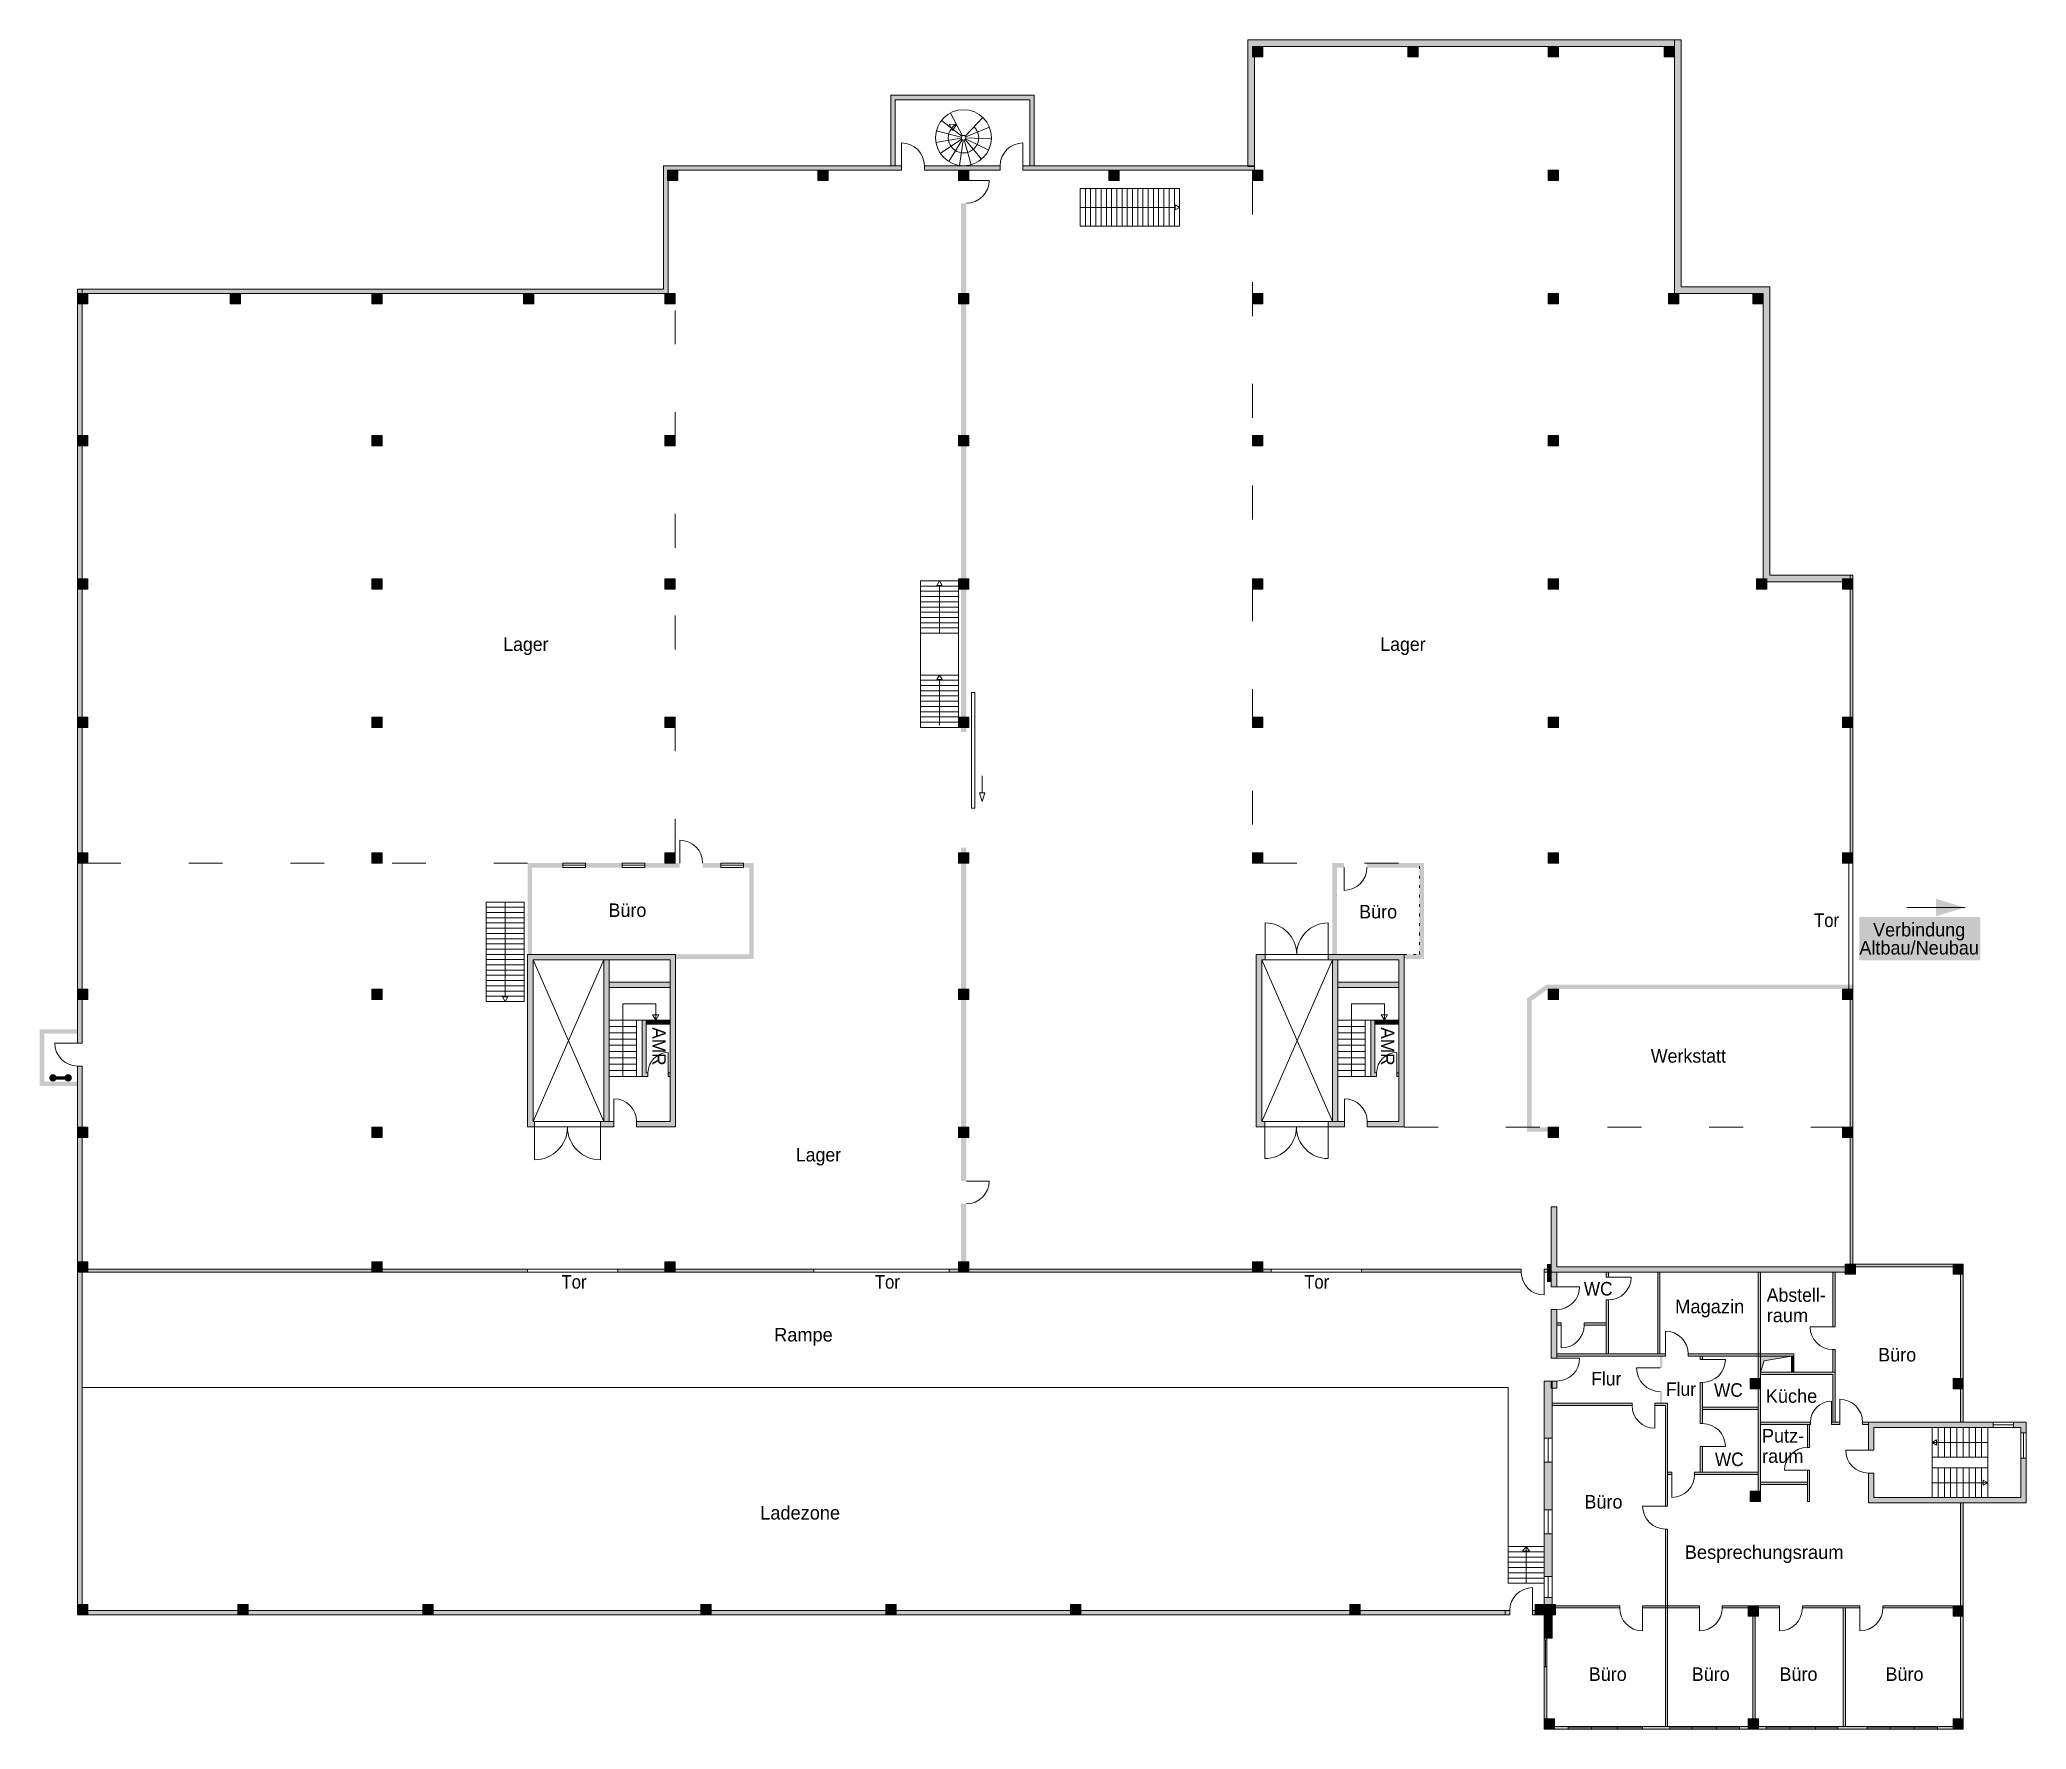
# Model space of a CAD drawing. Header units: inches. Extents: x 9488 to 97414, y 9478 to 84247.
import ezdxf

# ---------------------------------------------------------------- set-up
doc = ezdxf.new("R2010")
doc.units = ezdxf.units.IN
doc.header["$LTSCALE"] = 300
doc.header["$MEASUREMENT"] = 0
doc.header["$PDMODE"] = 34
doc.header["$PDSIZE"] = 5
for name, pattern in [('1_2_1', [15, 5, -10]), ('Punktlinie', [1.4, 0.4, -1]), ('Standardmuster', [0]), ('Volllinie', [0])]:
    doc.linetypes.add(name, pattern=pattern)
doc.layers.add('Grundebene', color=7, linetype='Continuous')
doc.styles.add('ARIAL', font='arial.ttf', dxfattribs={"height": 0.2})

msp = doc.modelspace()

# ---------------------------------------------------------------- texts
at = {"layer": 'Grundebene', "color": 18, "lineweight": 18, "true_color": 0x000000, "style": 'ARIAL'}
for s, width, p in [('Lager', 0.934127, (30004, 57197)), ('Lager', 0.934127, (68825, 57197)), ('Büro', 0.950216, (34657, 45427)), ('Büro', 0.950216, (67885, 45361)), ('Tor', 0.881674, (88021, 44981)), ('Verbindung', 0.951898, (90632, 44564)), ('Altbau/Neubau', 0.955165, (90024, 43764)), ('Werkstatt', 0.939665, (80795, 38977)), ('Lager', 0.934127, (42955, 34605)), ('Tor', 0.881674, (32582, 28978)), ('Tor', 0.881674, (46450, 28978)), ('Tor', 0.881674, (65454, 28978)), ('WC', 0.910981, (77830, 28673)), ('Abstell-', 0.933092, (85927, 28395)), ('Magazin', 0.966484, (81873, 27888)), ('raum', 0.958864, (85927, 27495)), ('Rampe', 0.959335, (41995, 26639)), ('Büro', 0.950216, (90860, 25754)), ('Flur', 0.923356, (78160, 24693)), ('Flur', 0.923356, (81464, 24231)), ('WC', 0.910981, (83593, 24193)), ('Küche', 0.956406, (85889, 23926)), ('Putz-', 0.952766, (85717, 22167)), ('WC', 0.910981, (83633, 21124)), ('raum', 0.960717, (85717, 21267)), ('Ladezone', 0.960304, (41378, 18759)), ('Büro', 0.950216, (77859, 19245)), ('Besprechungsraum', 0.967329, (82296, 17015)), ('Büro', 0.950216, (78047, 11618)), ('Büro', 0.950216, (82606, 11618)), ('Büro', 0.950216, (86491, 11618)), ('Büro', 0.950216, (91184, 11618))]:
    msp.add_text(s, height=600, dxfattribs=dict(at, width=width)).set_placement(p)
at = {"layer": 'Grundebene', "color": 18, "lineweight": 18, "true_color": 0x000000, "style": 'ARIAL', "width": 0.908715}
for p in [(36596, 40543), (68848, 40543)]:
    msp.add_text('AMR', height=600, rotation=270, dxfattribs=at).set_placement(p)

# ---------------------------------------------------------------- blocks, each defined once
blk = doc.blocks.new('Color_Area-2')
at = {"layer": 'Grundebene', "true_color": 0x000000, "transparency": 33554687}
h = blk.add_hatch(color=18, dxfattribs=at)
h.paths.add_polyline_path([(11164, 73210), (11364, 73210), (11364, 39839), (11164, 39839)], flags=0)
h.paths.add_polyline_path([(11364, 38829), (11364, 14739), (11164, 14739), (11164, 38829)], flags=0)
at = {"layer": 'Grundebene', "color": 18, "linetype": 'Volllinie', "lineweight": 9, "true_color": 0x000000}
for p, q in [((11164, 73210), (11364, 73210)), ((11164, 73210), (11164, 39839)), ((11364, 73210), (11364, 39839)), ((11364, 39839), (11164, 39839)), ((11164, 14739), (11164, 38829)), ((11364, 38829), (11164, 38829)), ((11364, 38829), (11364, 14739)), ((11364, 14739), (11164, 14739))]:
    blk.add_line(p, q, dxfattribs=at)
blk = doc.blocks.new('Color_Area-B')
at = {"layer": 'Grundebene', "true_color": 0x000000, "transparency": 33554687}
h = blk.add_hatch(color=18, dxfattribs=at)
h.paths.add_polyline_path([(75566, 14739), (76072, 14739), (76072, 14539), (75566, 14539)], flags=0)
h.paths.add_polyline_path([(11164, 14739), (74556, 14739), (74556, 14539), (11164, 14539)], flags=0)
at = {"layer": 'Grundebene', "color": 18, "linetype": 'Volllinie', "lineweight": 9, "true_color": 0x000000}
for p, q in [((11164, 14739), (74556, 14739)), ((11164, 14739), (11164, 14539)), ((11164, 14539), (74556, 14539)), ((74556, 14539), (74556, 14739)), ((75566, 14739), (76072, 14739)), ((75566, 14739), (75566, 14539)), ((76072, 14539), (75566, 14539)), ((76072, 14539), (76072, 14739))]:
    blk.add_line(p, q, dxfattribs=at)
blk = doc.blocks.new('Color_Area-14')
at = {"layer": 'Grundebene', "true_color": 0x000000, "transparency": 33554687}
h = blk.add_hatch(color=18, dxfattribs=at)
h.paths.add_polyline_path([(76072, 18132), (76072, 16241), (76432, 16241), (76432, 18132)], flags=0)
h.paths.add_polyline_path([(76432, 22358), (76072, 22358), (76072, 24887), (76432, 24887)], flags=0)
h.paths.add_polyline_path([(76072, 21293), (76432, 21293), (76432, 19189), (76072, 19189)], flags=0)
h.paths.add_polyline_path([(76432, 15315), (76432, 14539), (76072, 14539), (76072, 15315)], flags=0)
at = {"layer": 'Grundebene', "color": 18, "linetype": 'Volllinie', "lineweight": 9, "true_color": 0x000000}
for p, q in [((76072, 24887), (76072, 22358)), ((76072, 24887), (76432, 24887)), ((76432, 22358), (76432, 24887)), ((76432, 22358), (76072, 22358)), ((76072, 21293), (76432, 21293)), ((76072, 21293), (76072, 19189)), ((76432, 19189), (76432, 21293)), ((76432, 19189), (76072, 19189)), ((76072, 18132), (76072, 16241)), ((76432, 18132), (76072, 18132)), ((76432, 16241), (76432, 18132)), ((76432, 16241), (76072, 16241)), ((76072, 14539), (76072, 15315)), ((76432, 15315), (76072, 15315)), ((76432, 15315), (76432, 14539)), ((76072, 14539), (76432, 14539))]:
    blk.add_line(p, q, dxfattribs=at)
blk = doc.blocks.new('Color_Area-25')
at = {"layer": 'Grundebene', "true_color": 0x000000, "transparency": 33554687}
blk.add_hatch(color=18, dxfattribs=at).paths.add_polyline_path([(76432, 14539), (76432, 13516), (76072, 13516), (76072, 14539)], flags=0)
at = {"layer": 'Grundebene', "color": 18, "linetype": 'Volllinie', "lineweight": 9, "true_color": 0x000000}
for p, q in [((76072, 14539), (76072, 13516)), ((76072, 14539), (76432, 14539)), ((76432, 14539), (76432, 13516)), ((76432, 13516), (76072, 13516))]:
    blk.add_line(p, q, dxfattribs=at)
blk = doc.blocks.new('Color_Area-2A')
at = {"layer": 'Grundebene', "true_color": 0x000000, "transparency": 33554687}
h = blk.add_hatch(color=18, dxfattribs=at)
h.paths.add_polyline_path([(77131, 9478), (77131, 9598), (76192, 9598), (76192, 12244), (76072, 12244), (76072, 9478)], flags=0)
h.paths.add_polyline_path([(76192, 13516), (76192, 13428), (76072, 13428), (76072, 13516)], flags=0)
h.paths.add_polyline_path([(94628, 19494), (94628, 9478), (93481, 9478), (93481, 9598), (94508, 9598), (94508, 19494)], flags=0)
h.paths.add_polyline_path([(90378, 9598), (90378, 9478), (89078, 9478), (89078, 9598)], flags=0)
h.paths.add_polyline_path([(84721, 9598), (84721, 9478), (85900, 9478), (85900, 9598)], flags=0)
h.paths.add_polyline_path([(81643, 9598), (81643, 9478), (80421, 9478), (80421, 9598)], flags=0)
at = {"layer": 'Grundebene', "color": 18, "linetype": 'Volllinie', "lineweight": 9, "true_color": 0x000000}
for p, q in [((94508, 9598), (94508, 19494)), ((94508, 19494), (94628, 19494)), ((94628, 19494), (94628, 9478)), ((76192, 13516), (76072, 13516)), ((76072, 13428), (76072, 13516)), ((76072, 13428), (76192, 13428)), ((76192, 13516), (76192, 13428)), ((76192, 12244), (76072, 12244)), ((76072, 12244), (76072, 9478)), ((76192, 9598), (76192, 12244)), ((77131, 9478), (76072, 9478)), ((76192, 9598), (77131, 9598)), ((77131, 9478), (77131, 9598)), ((80421, 9478), (80421, 9598)), ((81643, 9598), (80421, 9598)), ((80421, 9478), (81643, 9478)), ((81643, 9598), (81643, 9478)), ((84721, 9598), (84721, 9478)), ((84721, 9598), (85900, 9598)), ((85900, 9478), (84721, 9478)), ((85900, 9478), (85900, 9598)), ((89078, 9478), (89078, 9598)), ((90378, 9598), (89078, 9598)), ((89078, 9478), (90378, 9478)), ((90378, 9598), (90378, 9478)), ((93481, 9478), (93481, 9598)), ((94508, 9598), (93481, 9598)), ((93481, 9478), (94628, 9478))]:
    blk.add_line(p, q, dxfattribs=at)
blk = doc.blocks.new('Color_Area-47')
at = {"layer": 'Grundebene', "true_color": 0x000000, "transparency": 33554687}
h = blk.add_hatch(color=18, dxfattribs=at)
h.paths.add_polyline_path([(96847, 23070), (96847, 22830), (97174, 22830), (97174, 22603), (97414, 22603), (97414, 23070)], flags=0)
h.paths.add_polyline_path([(97174, 19734), (97174, 21475), (97414, 21475), (97414, 19494), (90433, 19494), (90433, 20816), (90673, 20816), (90673, 19734)], flags=0)
h.paths.add_polyline_path([(90433, 21826), (90673, 21826), (90673, 22830), (95949, 22830), (95949, 23070), (90433, 23070)], flags=0)
at = {"layer": 'Grundebene', "color": 18, "linetype": 'Volllinie', "lineweight": 9, "true_color": 0x000000}
for p, q in [((90433, 23070), (95949, 23070)), ((90433, 23070), (90433, 21826)), ((95949, 22830), (95949, 23070)), ((96847, 23070), (96847, 22830)), ((96847, 23070), (97414, 23070)), ((97414, 22603), (97414, 23070)), ((90673, 22830), (90673, 21826)), ((90673, 22830), (95949, 22830)), ((97174, 22830), (96847, 22830)), ((97174, 22830), (97174, 22603)), ((97174, 22603), (97414, 22603)), ((90433, 21826), (90673, 21826)), ((97174, 19734), (97174, 21475)), ((97414, 21475), (97174, 21475)), ((97414, 21475), (97414, 19494)), ((90673, 20816), (90433, 20816)), ((90433, 19494), (90433, 20816)), ((90673, 19734), (90673, 20816)), ((90433, 19494), (97414, 19494)), ((97174, 19734), (90673, 19734))]:
    blk.add_line(p, q, dxfattribs=at)
blk = doc.blocks.new('Color_Area-5C')
at = {"layer": 'Grundebene', "true_color": 0x000000, "transparency": 33554687}
h = blk.add_hatch(color=18, dxfattribs=at)
h.paths.add_polyline_path([(94628, 23070), (94508, 23070), (94508, 29947), (89615, 29947), (89615, 42234), (89735, 42234), (89735, 30067), (94628, 30067)], flags=0)
h.paths.add_polyline_path([(89735, 52275), (89735, 60556), (89615, 60556), (89615, 49640), (89615, 47811), (89735, 47811)], flags=0)
at = {"layer": 'Grundebene', "color": 18, "linetype": 'Volllinie', "lineweight": 9, "true_color": 0x000000}
for p, q in [((89735, 60556), (89615, 60556)), ((89615, 49640), (89615, 60556)), ((89735, 52275), (89735, 60556)), ((89735, 52275), (89735, 47811)), ((89615, 49640), (89615, 47811)), ((89615, 47811), (89735, 47811)), ((89615, 42234), (89615, 29947)), ((89615, 42234), (89735, 42234)), ((89735, 30067), (89735, 42234)), ((94508, 29947), (89615, 29947)), ((89735, 30067), (94628, 30067)), ((94508, 23070), (94508, 29947)), ((94628, 30067), (94628, 23070)), ((94628, 23070), (94508, 23070))]:
    blk.add_line(p, q, dxfattribs=at)
blk = doc.blocks.new('Color_Area-6B')
at = {"layer": 'Grundebene', "true_color": 0x000000, "transparency": 33554687}
blk.add_hatch(color=18, dxfattribs=at).paths.add_polyline_path([(89615, 60256), (85763, 60256), (85763, 73010), (81843, 73010), (81843, 84247), (82143, 84247), (82143, 73310), (86063, 73310), (86063, 60556), (89615, 60556)], flags=0)
at = {"layer": 'Grundebene', "color": 18, "linetype": 'Volllinie', "lineweight": 9, "true_color": 0x000000}
for p, q in [((81843, 73010), (81843, 84247)), ((81843, 84247), (82143, 84247)), ((82143, 84247), (82143, 73310)), ((85763, 73010), (81843, 73010)), ((82143, 73310), (86063, 73310)), ((85763, 60256), (85763, 73010)), ((86063, 73310), (86063, 60556)), ((89615, 60256), (85763, 60256)), ((86063, 60556), (89615, 60556)), ((89615, 60556), (89615, 60256))]:
    blk.add_line(p, q, dxfattribs=at)
blk = doc.blocks.new('Color_Area-76')
at = {"layer": 'Grundebene', "true_color": 0x000000, "transparency": 33554687}
blk.add_hatch(color=18, dxfattribs=at).paths.add_polyline_path([(81843, 83947), (63253, 83947), (63253, 78636), (62953, 78636), (62953, 84247), (81843, 84247)], flags=0)
at = {"layer": 'Grundebene', "color": 18, "linetype": 'Volllinie', "lineweight": 9, "true_color": 0x000000}
for p, q in [((62953, 78636), (62953, 84247)), ((62953, 84247), (81843, 84247)), ((81843, 83947), (63253, 83947)), ((63253, 83947), (63253, 78636)), ((81843, 84247), (81843, 83947)), ((63253, 78636), (62953, 78636))]:
    blk.add_line(p, q, dxfattribs=at)
blk = doc.blocks.new('Color_Area-7D')
at = {"layer": 'Grundebene', "true_color": 0x000000, "transparency": 33554687}
h = blk.add_hatch(color=18, dxfattribs=at)
h.paths.add_polyline_path([(11364, 73210), (37100, 73210), (37100, 78669), (47633, 78669), (47633, 78469), (37300, 78469), (37300, 73010), (11364, 73010)], flags=0)
h.paths.add_polyline_path([(48643, 78669), (51998, 78669), (51998, 78469), (48643, 78469)], flags=0)
h.paths.add_polyline_path([(53008, 78469), (63253, 78469), (63253, 78669), (53008, 78669)], flags=0)
at = {"layer": 'Grundebene', "color": 18, "linetype": 'Volllinie', "lineweight": 9, "true_color": 0x000000}
for p, q in [((37100, 73210), (37100, 78669)), ((37100, 78669), (47633, 78669)), ((47633, 78469), (37300, 78469)), ((37300, 78469), (37300, 73010)), ((47633, 78669), (47633, 78469)), ((48643, 78669), (51998, 78669)), ((48643, 78469), (48643, 78669)), ((51998, 78469), (48643, 78469)), ((51998, 78669), (51998, 78469)), ((63253, 78669), (53008, 78669)), ((53008, 78469), (53008, 78669)), ((53008, 78469), (63253, 78469)), ((63253, 78669), (63253, 78469)), ((11364, 73210), (37100, 73210)), ((11364, 73010), (11364, 73210)), ((37300, 73010), (11364, 73010))]:
    blk.add_line(p, q, dxfattribs=at)
blk = doc.blocks.new('Color_Area-8E')
at = {"layer": 'Grundebene', "true_color": 0x000000, "transparency": 33554687}
h = blk.add_hatch(color=18, dxfattribs=at)
h.paths.add_polyline_path([(76072, 29707), (76228, 29707), (76228, 29837), (76072, 29837)], flags=0)
h.paths.add_polyline_path([(63987, 29837), (63987, 29707), (49745, 29707), (49745, 29837)], flags=0)
h.paths.add_polyline_path([(67987, 29707), (67987, 29837), (75062, 29837), (75062, 29707)], flags=0)
h.paths.add_polyline_path([(35080, 29837), (35080, 29707), (43745, 29707), (43745, 29837)], flags=0)
h.paths.add_polyline_path([(31080, 29707), (31080, 29837), (11364, 29837), (11364, 29707)], flags=0)
at = {"layer": 'Grundebene', "color": 18, "linetype": 'Volllinie', "lineweight": 9, "true_color": 0x000000}
for p, q in [((11364, 29837), (31080, 29837)), ((11364, 29837), (11364, 29707)), ((11364, 29707), (31080, 29707)), ((31080, 29707), (31080, 29837)), ((35080, 29837), (35080, 29707)), ((43745, 29837), (35080, 29837)), ((43745, 29707), (35080, 29707)), ((43745, 29707), (43745, 29837)), ((49745, 29707), (49745, 29837)), ((63987, 29837), (49745, 29837)), ((49745, 29707), (63987, 29707)), ((63987, 29837), (63987, 29707)), ((67987, 29707), (67987, 29837)), ((75062, 29837), (67987, 29837)), ((67987, 29707), (75062, 29707)), ((75062, 29837), (75062, 29707)), ((76228, 29837), (76072, 29837)), ((76072, 29837), (76072, 29707)), ((76072, 29707), (76228, 29707)), ((76228, 29837), (76228, 29707))]:
    blk.add_line(p, q, dxfattribs=at)
blk = doc.blocks.new('Color_Area-A3')
at = {"layer": 'Grundebene', "true_color": 0x000000, "transparency": 33554687}
blk.add_hatch(color=18, dxfattribs=at).paths.add_polyline_path([(89615, 29707), (76393, 29707), (76393, 32602), (76633, 32602), (76633, 29947), (89615, 29947)], flags=0)
at = {"layer": 'Grundebene', "color": 18, "linetype": 'Volllinie', "lineweight": 9, "true_color": 0x000000}
for p, q in [((76393, 29707), (76393, 32602)), ((76393, 32602), (76633, 32602)), ((76633, 32602), (76633, 29947)), ((76633, 29947), (89615, 29947)), ((89615, 29947), (89615, 29707)), ((89615, 29707), (76393, 29707))]:
    blk.add_line(p, q, dxfattribs=at)
blk = doc.blocks.new('Color_Area-AA')
at = {"layer": 'Grundebene', "true_color": 0x000000, "transparency": 33554687}
blk.add_hatch(color=18, dxfattribs=at).paths.add_polyline_path([(76228, 30049), (76393, 30049), (76393, 29297), (76228, 29297)], flags=0)
at = {"layer": 'Grundebene', "color": 18, "linetype": 'Volllinie', "lineweight": 9, "true_color": 0x000000}
for p, q in [((76228, 30049), (76393, 30049)), ((76228, 29297), (76228, 30049)), ((76393, 30049), (76393, 29297)), ((76393, 29297), (76228, 29297))]:
    blk.add_line(p, q, dxfattribs=at)
blk = doc.blocks.new('Color_Area-AF')
at = {"layer": 'Grundebene', "true_color": 0xfcbd1f, "transparency": 33554687}
blk.add_hatch(color=40, dxfattribs=at).paths.add_polyline_path([(89735, 30067), (89615, 30067), (89615, 29707), (89735, 29707)], flags=0)
at = {"layer": 'Grundebene', "color": 18, "linetype": 'Volllinie', "lineweight": 9, "true_color": 0x000000}
for p, q in [((89735, 30067), (89615, 30067)), ((89615, 30067), (89615, 29707)), ((89735, 29707), (89735, 30067)), ((89615, 29707), (89735, 29707))]:
    blk.add_line(p, q, dxfattribs=at)
blk = doc.blocks.new('Color_Area-B4')
at = {"layer": 'Grundebene', "true_color": 0x000000, "transparency": 33554687}
h = blk.add_hatch(color=18, dxfattribs=at)
h.paths.add_polyline_path([(82449, 26086), (87121, 26086), (87121, 25986), (82449, 25986)], flags=0)
h.paths.add_polyline_path([(76633, 26086), (81439, 26086), (81439, 25986), (76633, 25986)], flags=0)
at = {"layer": 'Grundebene', "color": 18, "linetype": 'Volllinie', "lineweight": 9, "true_color": 0x000000}
for p, q in [((76633, 26086), (81439, 26086)), ((76633, 26086), (76633, 25986)), ((76633, 25986), (81439, 25986)), ((81439, 25986), (81439, 26086)), ((82449, 26086), (87121, 26086)), ((82449, 25986), (82449, 26086)), ((87121, 25986), (82449, 25986)), ((87121, 25986), (87121, 26086))]:
    blk.add_line(p, q, dxfattribs=at)
blk = doc.blocks.new('Color_Area-BD')
at = {"layer": 'Grundebene', "true_color": 0x000000, "transparency": 33554687}
blk.add_hatch(color=18, dxfattribs=at).paths.add_polyline_path([(85653, 29707), (85653, 19551), (85553, 19551), (85553, 29707)], flags=0)
at = {"layer": 'Grundebene', "color": 18, "linetype": 'Volllinie', "lineweight": 9, "true_color": 0x000000}
for p, q in [((85553, 29707), (85553, 19551)), ((85553, 29707), (85653, 29707)), ((85653, 29707), (85653, 19551)), ((85653, 19551), (85553, 19551))]:
    blk.add_line(p, q, dxfattribs=at)
blk = doc.blocks.new('Color_Area-C2')
at = {"layer": 'Grundebene', "true_color": 0x000000, "transparency": 33554687}
h = blk.add_hatch(color=18, dxfattribs=at)
h.paths.add_polyline_path([(88794, 23070), (89157, 23070), (89157, 22970), (88794, 22970)], flags=0)
h.paths.add_polyline_path([(87867, 23070), (85653, 23070), (85653, 22970), (87867, 22970)], flags=0)
h.paths.add_polyline_path([(90167, 22970), (90433, 22970), (90433, 23070), (90167, 23070)], flags=0)
at = {"layer": 'Grundebene', "color": 18, "linetype": 'Volllinie', "lineweight": 9, "true_color": 0x000000}
for p, q in [((87867, 23070), (85653, 23070)), ((85653, 22970), (85653, 23070)), ((85653, 22970), (87867, 22970)), ((87867, 22970), (87867, 23070)), ((88794, 23070), (89157, 23070)), ((88794, 23070), (88794, 22970)), ((89157, 22970), (88794, 22970)), ((89157, 22970), (89157, 23070)), ((90433, 23070), (90167, 23070)), ((90167, 22970), (90167, 23070)), ((90167, 22970), (90433, 22970)), ((90433, 23070), (90433, 22970))]:
    blk.add_line(p, q, dxfattribs=at)
blk = doc.blocks.new('Color_Area-CF')
at = {"layer": 'Grundebene', "true_color": 0x000000, "transparency": 33554687}
blk.add_hatch(color=18, dxfattribs=at).paths.add_polyline_path([(88856, 23070), (88856, 25178), (85653, 25178), (85653, 25278), (88956, 25278), (88956, 23070)], flags=0)
at = {"layer": 'Grundebene', "color": 18, "linetype": 'Volllinie', "lineweight": 9, "true_color": 0x000000}
for p, q in [((85653, 25178), (85653, 25278)), ((85653, 25278), (88956, 25278)), ((88856, 25178), (85653, 25178)), ((88856, 23070), (88856, 25178)), ((88956, 25278), (88956, 23070)), ((88956, 23070), (88856, 23070))]:
    blk.add_line(p, q, dxfattribs=at)
blk = doc.blocks.new('Color_Area-D6')
at = {"layer": 'Grundebene', "true_color": 0x000000, "transparency": 33554687}
h = blk.add_hatch(color=18, dxfattribs=at)
h.paths.add_polyline_path([(87824, 20938), (87824, 19551), (87724, 19551), (87724, 20938)], flags=0)
h.paths.add_polyline_path([(87824, 22970), (87824, 21948), (87724, 21948), (87724, 22970)], flags=0)
at = {"layer": 'Grundebene', "color": 18, "linetype": 'Volllinie', "lineweight": 9, "true_color": 0x000000}
for p, q in [((87824, 22970), (87724, 22970)), ((87724, 22970), (87724, 21948)), ((87824, 22970), (87824, 21948)), ((87724, 21948), (87824, 21948)), ((87724, 19551), (87724, 20938)), ((87724, 20938), (87824, 20938)), ((87824, 20938), (87824, 19551)), ((87724, 19551), (87824, 19551))]:
    blk.add_line(p, q, dxfattribs=at)
blk = doc.blocks.new('Color_Area-DF')
at = {"layer": 'Grundebene', "true_color": 0x000000, "transparency": 33554687}
blk.add_hatch(color=18, dxfattribs=at).paths.add_polyline_path([(87724, 20317), (85653, 20317), (85653, 20417), (87724, 20417)], flags=0)
at = {"layer": 'Grundebene', "color": 18, "linetype": 'Volllinie', "lineweight": 9, "true_color": 0x000000}
for p, q in [((85653, 20317), (85653, 20417)), ((87724, 20417), (85653, 20417)), ((87724, 20317), (85653, 20317)), ((87724, 20417), (87724, 20317))]:
    blk.add_line(p, q, dxfattribs=at)
blk = doc.blocks.new('Color_Area-E4')
at = {"layer": 'Grundebene', "true_color": 0x000000, "transparency": 33554687}
h = blk.add_hatch(color=18, dxfattribs=at)
h.paths.add_polyline_path([(81542, 9598), (81442, 9598), (81442, 18340), (81542, 18340)], flags=0)
h.paths.add_polyline_path([(81442, 19350), (81542, 19350), (81542, 23906), (80974, 23906), (80974, 23806), (81442, 23806)], flags=0)
h.paths.add_polyline_path([(79964, 23806), (76432, 23806), (76432, 23906), (79964, 23906)], flags=0)
at = {"layer": 'Grundebene', "color": 18, "linetype": 'Volllinie', "lineweight": 9, "true_color": 0x000000}
for p, q in [((76432, 23906), (76432, 23806)), ((76432, 23906), (79964, 23906)), ((79964, 23806), (76432, 23806)), ((79964, 23806), (79964, 23906)), ((81542, 23906), (80974, 23906)), ((80974, 23906), (80974, 23806)), ((81442, 23806), (80974, 23806)), ((81442, 23806), (81442, 19350)), ((81542, 19350), (81542, 23906)), ((81442, 19350), (81542, 19350)), ((81442, 18340), (81442, 9598)), ((81442, 18340), (81542, 18340)), ((81542, 9598), (81542, 18340)), ((81542, 9598), (81442, 9598))]:
    blk.add_line(p, q, dxfattribs=at)
blk = doc.blocks.new('Color_Area-F3')
at = {"layer": 'Grundebene', "true_color": 0x000000, "transparency": 33554687}
h = blk.add_hatch(color=18, dxfattribs=at)
h.paths.add_polyline_path([(82945, 14845), (80430, 14845), (80430, 14945), (82945, 14945)], flags=0)
h.paths.add_polyline_path([(90055, 14845), (90055, 14945), (87507, 14945), (87507, 14845)], flags=0)
h.paths.add_polyline_path([(91065, 14845), (91065, 14945), (94508, 14945), (94508, 14845)], flags=0)
h.paths.add_polyline_path([(86497, 14945), (86497, 14845), (83955, 14845), (83955, 14945)], flags=0)
h.paths.add_polyline_path([(79420, 14945), (76432, 14945), (76432, 14845), (79420, 14845)], flags=0)
at = {"layer": 'Grundebene', "color": 18, "linetype": 'Volllinie', "lineweight": 9, "true_color": 0x000000}
for p, q in [((79420, 14945), (76432, 14945)), ((76432, 14845), (76432, 14945)), ((76432, 14845), (79420, 14845)), ((79420, 14945), (79420, 14845)), ((80430, 14945), (80430, 14845)), ((80430, 14945), (82945, 14945)), ((82945, 14845), (80430, 14845)), ((82945, 14845), (82945, 14945)), ((83955, 14945), (83955, 14845)), ((83955, 14945), (86497, 14945)), ((86497, 14845), (83955, 14845)), ((86497, 14945), (86497, 14845)), ((90055, 14945), (87507, 14945)), ((87507, 14945), (87507, 14845)), ((90055, 14845), (87507, 14845)), ((90055, 14845), (90055, 14945)), ((91065, 14845), (91065, 14945)), ((94508, 14945), (91065, 14945)), ((94508, 14845), (91065, 14845)), ((94508, 14945), (94508, 14845))]:
    blk.add_line(p, q, dxfattribs=at)
blk = doc.blocks.new('Color_Area-108')
at = {"layer": 'Grundebene', "true_color": 0x000000, "transparency": 33554687}
blk.add_hatch(color=18, dxfattribs=at).paths.add_polyline_path([(85415, 14845), (85415, 9598), (85315, 9598), (85315, 14845)], flags=0)
at = {"layer": 'Grundebene', "color": 18, "linetype": 'Volllinie', "lineweight": 9, "true_color": 0x000000}
for p, q in [((85315, 14845), (85315, 9598)), ((85315, 14845), (85415, 14845)), ((85415, 14845), (85415, 9598)), ((85415, 9598), (85315, 9598))]:
    blk.add_line(p, q, dxfattribs=at)
blk = doc.blocks.new('Color_Area-10D')
at = {"layer": 'Grundebene', "true_color": 0x000000, "transparency": 33554687}
blk.add_hatch(color=18, dxfattribs=at).paths.add_polyline_path([(89408, 14845), (89408, 9598), (89308, 9598), (89308, 14845)], flags=0)
at = {"layer": 'Grundebene', "color": 18, "linetype": 'Volllinie', "lineweight": 9, "true_color": 0x000000}
for p, q in [((89308, 14845), (89308, 9598)), ((89308, 14845), (89408, 14845)), ((89408, 14845), (89408, 9598)), ((89408, 9598), (89308, 9598))]:
    blk.add_line(p, q, dxfattribs=at)
blk = doc.blocks.new('Color_Area-112')
at = {"layer": 'Grundebene', "true_color": 0x000000, "transparency": 33554687}
h = blk.add_hatch(color=18, dxfattribs=at)
h.paths.add_polyline_path([(81727, 20750), (81542, 20750), (81542, 20850), (81727, 20850)], flags=0)
h.paths.add_polyline_path([(85553, 20750), (82737, 20750), (82737, 20850), (85553, 20850)], flags=0)
at = {"layer": 'Grundebene', "color": 18, "linetype": 'Volllinie', "lineweight": 9, "true_color": 0x000000}
for p, q in [((81542, 20850), (81542, 20750)), ((81542, 20850), (81727, 20850)), ((81727, 20750), (81542, 20750)), ((81727, 20750), (81727, 20850)), ((85553, 20850), (82737, 20850)), ((82737, 20850), (82737, 20750)), ((85553, 20750), (82737, 20750)), ((85553, 20750), (85553, 20850))]:
    blk.add_line(p, q, dxfattribs=at)
blk = doc.blocks.new('Color_Area-11B')
at = {"layer": 'Grundebene', "true_color": 0x000000, "transparency": 33554687}
blk.add_hatch(color=18, dxfattribs=at).paths.add_polyline_path([(83087, 23731), (85553, 23731), (85553, 23631), (83087, 23631)], flags=0)
at = {"layer": 'Grundebene', "color": 18, "linetype": 'Volllinie', "lineweight": 9, "true_color": 0x000000}
for p, q in [((83087, 23731), (85553, 23731)), ((83087, 23631), (83087, 23731)), ((83087, 23631), (85553, 23631)), ((85553, 23731), (85553, 23631))]:
    blk.add_line(p, q, dxfattribs=at)
blk = doc.blocks.new('Color_Area-120')
at = {"layer": 'Grundebene', "true_color": 0x000000, "transparency": 33554687}
blk.add_hatch(color=18, dxfattribs=at).paths.add_polyline_path([(81200, 29707), (81200, 26086), (81100, 26086), (81100, 29707)], flags=0)
at = {"layer": 'Grundebene', "color": 18, "linetype": 'Volllinie', "lineweight": 9, "true_color": 0x000000}
for p, q in [((81100, 29707), (81100, 26086)), ((81100, 29707), (81200, 29707)), ((81200, 29707), (81200, 26086)), ((81200, 26086), (81100, 26086))]:
    blk.add_line(p, q, dxfattribs=at)
blk = doc.blocks.new('Color_Area-136')
at = {"layer": 'Grundebene', "true_color": 0x000000, "transparency": 33554687}
h = blk.add_hatch(color=18, dxfattribs=at)
h.paths.add_polyline_path([(66513, 43772), (69877, 43772), (69877, 36132), (68243, 36132), (68243, 36372), (69637, 36372), (69637, 43532), (66513, 43532)], flags=0)
h.paths.add_polyline_path([(63333, 43772), (63732, 43772), (63732, 43532), (63573, 43532), (63573, 36372), (63714, 36372), (63714, 36132), (63333, 36132)], flags=0)
h.paths.add_polyline_path([(67233, 36372), (66511, 36372), (66511, 36132), (67233, 36132)], flags=0)
at = {"layer": 'Grundebene', "color": 18, "linetype": 'Volllinie', "lineweight": 9, "true_color": 0x000000}
for p, q in [((63333, 43772), (63732, 43772)), ((63333, 43772), (63333, 36132)), ((63573, 36372), (63573, 43532)), ((63573, 43532), (63732, 43532)), ((63732, 43532), (63732, 43772)), ((66513, 43772), (69877, 43772)), ((66513, 43532), (66513, 43772)), ((69637, 43532), (66513, 43532)), ((69637, 43532), (69637, 36372)), ((69877, 36132), (69877, 43772)), ((63333, 36132), (63714, 36132)), ((63714, 36372), (63573, 36372)), ((63714, 36372), (63714, 36132)), ((67233, 36372), (66511, 36372)), ((66511, 36132), (66511, 36372)), ((66511, 36132), (67233, 36132)), ((67233, 36132), (67233, 36372)), ((68243, 36372), (68243, 36132)), ((68243, 36372), (69637, 36372)), ((69877, 36132), (68243, 36132))]:
    blk.add_line(p, q, dxfattribs=at)
blk = doc.blocks.new('Color_Area-14B')
at = {"layer": 'Grundebene', "true_color": 0x000000, "transparency": 33554687}
blk.add_hatch(color=18, dxfattribs=at).paths.add_polyline_path([(66947, 43532), (66947, 36372), (66707, 36372), (66707, 43532)], flags=0)
at = {"layer": 'Grundebene', "color": 18, "linetype": 'Volllinie', "lineweight": 9, "true_color": 0x000000}
for p, q in [((66707, 43532), (66707, 36372)), ((66707, 43532), (66947, 43532)), ((66947, 43532), (66947, 36372)), ((66947, 36372), (66707, 36372))]:
    blk.add_line(p, q, dxfattribs=at)
blk = doc.blocks.new('Color_Area-150')
at = {"layer": 'Grundebene', "true_color": 0x000000, "transparency": 33554687}
blk.add_hatch(color=18, dxfattribs=at).paths.add_polyline_path([(66947, 42546), (69637, 42546), (69637, 42306), (66947, 42306)], flags=0)
at = {"layer": 'Grundebene', "color": 18, "linetype": 'Volllinie', "lineweight": 9, "true_color": 0x000000}
for p, q in [((66947, 42546), (69637, 42546)), ((66947, 42306), (66947, 42546)), ((66947, 42306), (69637, 42306)), ((69637, 42546), (69637, 42306))]:
    blk.add_line(p, q, dxfattribs=at)
blk = doc.blocks.new('door-155')
at = {"layer": 'Grundebene', "color": 18, "linetype": 'Standardmuster', "lineweight": 13, "true_color": 0x000000}
blk.add_line((11164, 39839), (10154, 39839), dxfattribs=at)
blk.add_arc((11164, 39839), 1010, 180, 270, dxfattribs=at)
blk = doc.blocks.new('door-15D')
at = {"layer": 'Grundebene', "color": 18, "linetype": 'Standardmuster', "lineweight": 13, "true_color": 0x000000}
blk.add_line((76072, 29707), (76072, 28697), dxfattribs=at)
blk.add_arc((76072, 29707), 1010, 180, 270, dxfattribs=at)
blk = doc.blocks.new('door-165')
at = {"layer": 'Grundebene', "color": 18, "linetype": 'Standardmuster', "lineweight": 13, "true_color": 0x000000}
blk.add_line((76633, 29064), (77643, 29064), dxfattribs=at)
blk.add_arc((76633, 29064), 1010, 270, 0, dxfattribs=at)
blk = doc.blocks.new('door-16D')
at = {"layer": 'Grundebene', "color": 18, "linetype": 'Standardmuster', "lineweight": 13, "true_color": 0x000000}
blk.add_line((75566, 14739), (75566, 15749), dxfattribs=at)
blk.add_arc((75566, 14739), 1010, 90, 180, dxfattribs=at)
blk = doc.blocks.new('door-175')
at = {"layer": 'Grundebene', "color": 18, "linetype": 'Standardmuster', "lineweight": 13, "true_color": 0x000000}
blk.add_line((81439, 26086), (81439, 27096), dxfattribs=at)
blk.add_arc((81439, 26086), 1010, 0, 90, dxfattribs=at)
blk = doc.blocks.new('door-17D')
at = {"layer": 'Grundebene', "color": 18, "linetype": 'Standardmuster', "lineweight": 13, "true_color": 0x000000}
blk.add_line((83087, 21995), (84097, 21995), dxfattribs=at)
blk.add_arc((83087, 21995), 1010, 0, 90, dxfattribs=at)
blk = doc.blocks.new('door-185')
at = {"layer": 'Grundebene', "color": 18, "linetype": 'Standardmuster', "lineweight": 13, "true_color": 0x000000}
blk.add_line((83087, 25839), (84097, 25839), dxfattribs=at)
blk.add_arc((83087, 25839), 1010, 270, 0, dxfattribs=at)
blk = doc.blocks.new('door-18D')
at = {"layer": 'Grundebene', "color": 18, "linetype": 'Standardmuster', "lineweight": 13, "true_color": 0x000000}
blk.add_line((81727, 20750), (81727, 19740), dxfattribs=at)
blk.add_arc((81727, 20750), 1010, 270, 0, dxfattribs=at)
blk = doc.blocks.new('door-195')
at = {"layer": 'Grundebene', "color": 18, "linetype": 'Standardmuster', "lineweight": 13, "true_color": 0x000000}
blk.add_line((80430, 14845), (80430, 13835), dxfattribs=at)
blk.add_arc((80430, 14845), 1010, 180, 270, dxfattribs=at)
blk = doc.blocks.new('door-19D')
at = {"layer": 'Grundebene', "color": 18, "linetype": 'Standardmuster', "lineweight": 13, "true_color": 0x000000}
blk.add_line((82945, 14845), (82945, 13835), dxfattribs=at)
blk.add_arc((82945, 14845), 1010, 270, 0, dxfattribs=at)
blk = doc.blocks.new('door-1A5')
at = {"layer": 'Grundebene', "color": 18, "linetype": 'Standardmuster', "lineweight": 13, "true_color": 0x000000}
blk.add_line((86497, 14845), (86497, 13835), dxfattribs=at)
blk.add_arc((86497, 14845), 1010, 270, 0, dxfattribs=at)
blk = doc.blocks.new('door-1AD')
at = {"layer": 'Grundebene', "color": 18, "linetype": 'Standardmuster', "lineweight": 13, "true_color": 0x000000}
blk.add_line((90055, 14845), (90055, 13835), dxfattribs=at)
blk.add_arc((90055, 14845), 1010, 270, 0, dxfattribs=at)
blk = doc.blocks.new('door-1B5')
at = {"layer": 'Grundebene', "color": 18, "linetype": 'Standardmuster', "lineweight": 13, "true_color": 0x000000}
blk.add_line((90433, 21826), (89423, 21826), dxfattribs=at)
blk.add_arc((90433, 21826), 1010, 180, 270, dxfattribs=at)
blk = doc.blocks.new('door-1BD')
at = {"layer": 'Grundebene', "color": 18, "linetype": 'Standardmuster', "lineweight": 13, "true_color": 0x000000}
blk.add_line((89157, 23070), (89157, 24080), dxfattribs=at)
blk.add_arc((89157, 23070), 1010, 0, 90, dxfattribs=at)
blk = doc.blocks.new('door-1C5')
at = {"layer": 'Grundebene', "color": 18, "linetype": 'Standardmuster', "lineweight": 13, "true_color": 0x000000}
blk.add_line((88794, 23070), (88794, 23997), dxfattribs=at)
blk.add_arc((88794, 23070), 927, 90, 180, dxfattribs=at)
blk = doc.blocks.new('door-1CD')
at = {"layer": 'Grundebene', "color": 18, "linetype": 'Standardmuster', "lineweight": 13, "true_color": 0x000000}
blk.add_line((87724, 20938), (86714, 20938), dxfattribs=at)
blk.add_arc((87724, 20938), 1010, 90, 180, dxfattribs=at)
blk = doc.blocks.new('door-1D5')
at = {"layer": 'Grundebene', "color": 18, "linetype": 'Standardmuster', "lineweight": 13, "true_color": 0x000000}
blk.add_line((50501, 33741), (51511, 33741), dxfattribs=at)
blk.add_arc((50501, 33741), 1010, 270, 0, dxfattribs=at)
blk = doc.blocks.new('door-1DD')
at = {"layer": 'Grundebene', "color": 18, "linetype": 'Standardmuster', "lineweight": 13, "true_color": 0x000000}
blk.add_line((50501, 78024), (51511, 78024), dxfattribs=at)
blk.add_arc((50501, 78024), 1010, 270, 0, dxfattribs=at)
blk = doc.blocks.new('door-1E5')
at = {"layer": 'Grundebene', "color": 18, "linetype": 'Standardmuster', "lineweight": 13, "true_color": 0x000000}
for p, q in [((31393, 36132), (31393, 34678)), ((34301, 36132), (34301, 34678))]:
    blk.add_line(p, q, dxfattribs=at)
for centre, start, end in [((31393, 36132), 270, 0), ((34301, 36132), 180, 270)]:
    blk.add_arc(centre, 1454, start, end, dxfattribs=at)
blk = doc.blocks.new('Color_Area-1FF')
at = {"layer": 'Grundebene', "true_color": 0x000000, "transparency": 33554687}
blk.add_hatch(color=18, dxfattribs=at).paths.add_polyline_path([(67480, 14539), (67936, 14539), (67936, 14996), (67480, 14996)], flags=0)
at = {"layer": 'Grundebene', "color": 18, "linetype": 'Volllinie', "lineweight": 9, "true_color": 0x000000}
for p, q in [((67936, 14996), (67480, 14996)), ((67480, 14996), (67480, 14539)), ((67936, 14539), (67936, 14996)), ((67480, 14539), (67936, 14539))]:
    blk.add_line(p, q, dxfattribs=at)
blk = doc.blocks.new('Color_Area-204')
at = {"layer": 'Grundebene', "true_color": 0x000000, "transparency": 33554687}
blk.add_hatch(color=18, dxfattribs=at).paths.add_polyline_path([(75677, 14539), (76133, 14539), (76133, 14996), (75677, 14996)], flags=0)
at = {"layer": 'Grundebene', "color": 18, "linetype": 'Volllinie', "lineweight": 9, "true_color": 0x000000}
for p, q in [((76133, 14996), (75677, 14996)), ((75677, 14996), (75677, 14539)), ((76133, 14539), (76133, 14996)), ((75677, 14539), (76133, 14539))]:
    blk.add_line(p, q, dxfattribs=at)
blk = doc.blocks.new('Color_Area-209')
at = {"layer": 'Grundebene', "true_color": 0x000000, "transparency": 33554687}
blk.add_hatch(color=18, dxfattribs=at).paths.add_polyline_path([(76122, 14539), (76578, 14539), (76578, 14996), (76122, 14996)], flags=0)
at = {"layer": 'Grundebene', "color": 18, "linetype": 'Volllinie', "lineweight": 9, "true_color": 0x000000}
for p, q in [((76578, 14996), (76122, 14996)), ((76122, 14996), (76122, 14539)), ((76578, 14539), (76578, 14996)), ((76122, 14539), (76578, 14539))]:
    blk.add_line(p, q, dxfattribs=at)
blk = doc.blocks.new('Color_Area-20E')
at = {"layer": 'Grundebene', "true_color": 0x000000, "transparency": 33554687}
blk.add_hatch(color=18, dxfattribs=at).paths.add_polyline_path([(55108, 14539), (55564, 14539), (55564, 14996), (55108, 14996)], flags=0)
at = {"layer": 'Grundebene', "color": 18, "linetype": 'Volllinie', "lineweight": 9, "true_color": 0x000000}
for p, q in [((55564, 14996), (55108, 14996)), ((55108, 14996), (55108, 14539)), ((55564, 14539), (55564, 14996)), ((55108, 14539), (55564, 14539))]:
    blk.add_line(p, q, dxfattribs=at)
blk = doc.blocks.new('Color_Area-213')
at = {"layer": 'Grundebene', "true_color": 0x000000, "transparency": 33554687}
blk.add_hatch(color=18, dxfattribs=at).paths.add_polyline_path([(46932, 14539), (47388, 14539), (47388, 14996), (46932, 14996)], flags=0)
at = {"layer": 'Grundebene', "color": 18, "linetype": 'Volllinie', "lineweight": 9, "true_color": 0x000000}
for p, q in [((47388, 14996), (46932, 14996)), ((46932, 14996), (46932, 14539)), ((47388, 14539), (47388, 14996)), ((46932, 14539), (47388, 14539))]:
    blk.add_line(p, q, dxfattribs=at)
blk = doc.blocks.new('Color_Area-218')
at = {"layer": 'Grundebene', "true_color": 0x000000, "transparency": 33554687}
blk.add_hatch(color=18, dxfattribs=at).paths.add_polyline_path([(38743, 14539), (39200, 14539), (39200, 14996), (38743, 14996)], flags=0)
at = {"layer": 'Grundebene', "color": 18, "linetype": 'Volllinie', "lineweight": 9, "true_color": 0x000000}
for p, q in [((39200, 14996), (38743, 14996)), ((38743, 14996), (38743, 14539)), ((39200, 14539), (39200, 14996)), ((38743, 14539), (39200, 14539))]:
    blk.add_line(p, q, dxfattribs=at)
blk = doc.blocks.new('Color_Area-21D')
at = {"layer": 'Grundebene', "true_color": 0x000000, "transparency": 33554687}
blk.add_hatch(color=18, dxfattribs=at).paths.add_polyline_path([(26442, 14539), (26899, 14539), (26899, 14996), (26442, 14996)], flags=0)
at = {"layer": 'Grundebene', "color": 18, "linetype": 'Volllinie', "lineweight": 9, "true_color": 0x000000}
for p, q in [((26899, 14996), (26442, 14996)), ((26442, 14996), (26442, 14539)), ((26899, 14539), (26899, 14996)), ((26442, 14539), (26899, 14539))]:
    blk.add_line(p, q, dxfattribs=at)
blk = doc.blocks.new('Color_Area-222')
at = {"layer": 'Grundebene', "true_color": 0x000000, "transparency": 33554687}
blk.add_hatch(color=18, dxfattribs=at).paths.add_polyline_path([(18250, 14539), (18707, 14539), (18707, 14996), (18250, 14996)], flags=0)
at = {"layer": 'Grundebene', "color": 18, "linetype": 'Volllinie', "lineweight": 9, "true_color": 0x000000}
for p, q in [((18707, 14996), (18250, 14996)), ((18250, 14996), (18250, 14539)), ((18707, 14539), (18707, 14996)), ((18250, 14539), (18707, 14539))]:
    blk.add_line(p, q, dxfattribs=at)
blk = doc.blocks.new('Color_Area-227')
at = {"layer": 'Grundebene', "true_color": 0x000000, "transparency": 33554687}
blk.add_hatch(color=18, dxfattribs=at).paths.add_polyline_path([(11164, 14539), (11620, 14539), (11620, 14996), (11164, 14996)], flags=0)
at = {"layer": 'Grundebene', "color": 18, "linetype": 'Volllinie', "lineweight": 9, "true_color": 0x000000}
for p, q in [((11620, 14996), (11164, 14996)), ((11164, 14996), (11164, 14539)), ((11620, 14539), (11620, 14996)), ((11164, 14539), (11620, 14539))]:
    blk.add_line(p, q, dxfattribs=at)
blk = doc.blocks.new('Color_Area-22C')
at = {"layer": 'Grundebene', "true_color": 0x000000, "transparency": 33554687}
blk.add_hatch(color=18, dxfattribs=at).paths.add_polyline_path([(11164, 29707), (11620, 29707), (11620, 30164), (11164, 30164)], flags=0)
at = {"layer": 'Grundebene', "color": 18, "linetype": 'Volllinie', "lineweight": 9, "true_color": 0x000000}
for p, q in [((11620, 30164), (11164, 30164)), ((11164, 30164), (11164, 29707)), ((11620, 29707), (11620, 30164)), ((11164, 29707), (11620, 29707))]:
    blk.add_line(p, q, dxfattribs=at)
blk = doc.blocks.new('Color_Area-231')
at = {"layer": 'Grundebene', "true_color": 0x000000, "transparency": 33554687}
blk.add_hatch(color=18, dxfattribs=at).paths.add_polyline_path([(24182, 29707), (24639, 29707), (24639, 30164), (24182, 30164)], flags=0)
at = {"layer": 'Grundebene', "color": 18, "linetype": 'Volllinie', "lineweight": 9, "true_color": 0x000000}
for p, q in [((24639, 30164), (24182, 30164)), ((24182, 30164), (24182, 29707)), ((24639, 29707), (24639, 30164)), ((24182, 29707), (24639, 29707))]:
    blk.add_line(p, q, dxfattribs=at)
blk = doc.blocks.new('Color_Area-236')
at = {"layer": 'Grundebene', "true_color": 0x000000, "transparency": 33554687}
blk.add_hatch(color=18, dxfattribs=at).paths.add_polyline_path([(37163, 29707), (37619, 29707), (37619, 30164), (37163, 30164)], flags=0)
at = {"layer": 'Grundebene', "color": 18, "linetype": 'Volllinie', "lineweight": 9, "true_color": 0x000000}
for p, q in [((37619, 30164), (37163, 30164)), ((37163, 30164), (37163, 29707)), ((37619, 29707), (37619, 30164)), ((37163, 29707), (37619, 29707))]:
    blk.add_line(p, q, dxfattribs=at)
blk = doc.blocks.new('Color_Area-23B')
at = {"layer": 'Grundebene', "true_color": 0x000000, "transparency": 33554687}
blk.add_hatch(color=18, dxfattribs=at).paths.add_polyline_path([(50147, 29707), (50604, 29707), (50604, 30164), (50147, 30164)], flags=0)
at = {"layer": 'Grundebene', "color": 18, "linetype": 'Volllinie', "lineweight": 9, "true_color": 0x000000}
for p, q in [((50604, 30164), (50147, 30164)), ((50147, 30164), (50147, 29707)), ((50604, 29707), (50604, 30164)), ((50147, 29707), (50604, 29707))]:
    blk.add_line(p, q, dxfattribs=at)
blk = doc.blocks.new('Color_Area-240')
at = {"layer": 'Grundebene', "true_color": 0x000000, "transparency": 33554687}
blk.add_hatch(color=18, dxfattribs=at).paths.add_polyline_path([(63172, 29707), (63629, 29707), (63629, 30164), (63172, 30164)], flags=0)
at = {"layer": 'Grundebene', "color": 18, "linetype": 'Volllinie', "lineweight": 9, "true_color": 0x000000}
for p, q in [((63629, 30164), (63172, 30164)), ((63172, 30164), (63172, 29707)), ((63629, 29707), (63629, 30164)), ((63172, 29707), (63629, 29707))]:
    blk.add_line(p, q, dxfattribs=at)
blk = doc.blocks.new('Color_Area-245')
at = {"layer": 'Grundebene', "true_color": 0x000000, "transparency": 33554687}
blk.add_hatch(color=18, dxfattribs=at).paths.add_polyline_path([(76248, 35664), (76705, 35664), (76705, 36120), (76248, 36120)], flags=0)
at = {"layer": 'Grundebene', "color": 18, "linetype": 'Volllinie', "lineweight": 9, "true_color": 0x000000}
for p, q in [((76705, 36120), (76248, 36120)), ((76248, 36120), (76248, 35664)), ((76705, 35664), (76705, 36120)), ((76248, 35664), (76705, 35664))]:
    blk.add_line(p, q, dxfattribs=at)
blk = doc.blocks.new('Color_Area-24A')
at = {"layer": 'Grundebene', "true_color": 0x000000, "transparency": 33554687}
blk.add_hatch(color=18, dxfattribs=at).paths.add_polyline_path([(89279, 35664), (89735, 35664), (89735, 36120), (89279, 36120)], flags=0)
at = {"layer": 'Grundebene', "color": 18, "linetype": 'Volllinie', "lineweight": 9, "true_color": 0x000000}
for p, q in [((89735, 36120), (89279, 36120)), ((89279, 36120), (89279, 35664)), ((89735, 35664), (89735, 36120)), ((89279, 35664), (89735, 35664))]:
    blk.add_line(p, q, dxfattribs=at)
blk = doc.blocks.new('Color_Area-24F')
at = {"layer": 'Grundebene', "true_color": 0x000000, "transparency": 33554687}
blk.add_hatch(color=18, dxfattribs=at).paths.add_polyline_path([(50147, 35664), (50604, 35664), (50604, 36120), (50147, 36120)], flags=0)
at = {"layer": 'Grundebene', "color": 18, "linetype": 'Volllinie', "lineweight": 9, "true_color": 0x000000}
for p, q in [((50604, 36120), (50147, 36120)), ((50147, 36120), (50147, 35664)), ((50604, 35664), (50604, 36120)), ((50147, 35664), (50604, 35664))]:
    blk.add_line(p, q, dxfattribs=at)
blk = doc.blocks.new('Color_Area-254')
at = {"layer": 'Grundebene', "true_color": 0x000000, "transparency": 33554687}
blk.add_hatch(color=18, dxfattribs=at).paths.add_polyline_path([(24182, 35664), (24639, 35664), (24639, 36120), (24182, 36120)], flags=0)
at = {"layer": 'Grundebene', "color": 18, "linetype": 'Volllinie', "lineweight": 9, "true_color": 0x000000}
for p, q in [((24639, 36120), (24182, 36120)), ((24182, 36120), (24182, 35664)), ((24639, 35664), (24639, 36120)), ((24182, 35664), (24639, 35664))]:
    blk.add_line(p, q, dxfattribs=at)
blk = doc.blocks.new('Color_Area-259')
at = {"layer": 'Grundebene', "true_color": 0x000000, "transparency": 33554687}
blk.add_hatch(color=18, dxfattribs=at).paths.add_polyline_path([(11164, 35664), (11620, 35664), (11620, 36120), (11164, 36120)], flags=0)
at = {"layer": 'Grundebene', "color": 18, "linetype": 'Volllinie', "lineweight": 9, "true_color": 0x000000}
for p, q in [((11620, 36120), (11164, 36120)), ((11164, 36120), (11164, 35664)), ((11620, 35664), (11620, 36120)), ((11164, 35664), (11620, 35664))]:
    blk.add_line(p, q, dxfattribs=at)
blk = doc.blocks.new('Color_Area-25E')
at = {"layer": 'Grundebene', "true_color": 0x000000, "transparency": 33554687}
blk.add_hatch(color=18, dxfattribs=at).paths.add_polyline_path([(76248, 41777), (76705, 41777), (76705, 42234), (76248, 42234)], flags=0)
at = {"layer": 'Grundebene', "color": 18, "linetype": 'Volllinie', "lineweight": 9, "true_color": 0x000000}
for p, q in [((76705, 42234), (76248, 42234)), ((76248, 42234), (76248, 41777)), ((76705, 41777), (76705, 42234)), ((76248, 41777), (76705, 41777))]:
    blk.add_line(p, q, dxfattribs=at)
blk = doc.blocks.new('Color_Area-263')
at = {"layer": 'Grundebene', "true_color": 0x000000, "transparency": 33554687}
blk.add_hatch(color=18, dxfattribs=at).paths.add_polyline_path([(89279, 41777), (89735, 41777), (89735, 42234), (89279, 42234)], flags=0)
at = {"layer": 'Grundebene', "color": 18, "linetype": 'Volllinie', "lineweight": 9, "true_color": 0x000000}
for p, q in [((89735, 42234), (89279, 42234)), ((89279, 42234), (89279, 41777)), ((89735, 41777), (89735, 42234)), ((89279, 41777), (89735, 41777))]:
    blk.add_line(p, q, dxfattribs=at)
blk = doc.blocks.new('Color_Area-268')
at = {"layer": 'Grundebene', "true_color": 0x000000, "transparency": 33554687}
blk.add_hatch(color=18, dxfattribs=at).paths.add_polyline_path([(50147, 41777), (50604, 41777), (50604, 42234), (50147, 42234)], flags=0)
at = {"layer": 'Grundebene', "color": 18, "linetype": 'Volllinie', "lineweight": 9, "true_color": 0x000000}
for p, q in [((50604, 42234), (50147, 42234)), ((50147, 42234), (50147, 41777)), ((50604, 41777), (50604, 42234)), ((50147, 41777), (50604, 41777))]:
    blk.add_line(p, q, dxfattribs=at)
blk = doc.blocks.new('Color_Area-26D')
at = {"layer": 'Grundebene', "true_color": 0x000000, "transparency": 33554687}
blk.add_hatch(color=18, dxfattribs=at).paths.add_polyline_path([(24182, 41777), (24639, 41777), (24639, 42234), (24182, 42234)], flags=0)
at = {"layer": 'Grundebene', "color": 18, "linetype": 'Volllinie', "lineweight": 9, "true_color": 0x000000}
for p, q in [((24639, 42234), (24182, 42234)), ((24182, 42234), (24182, 41777)), ((24639, 41777), (24639, 42234)), ((24182, 41777), (24639, 41777))]:
    blk.add_line(p, q, dxfattribs=at)
blk = doc.blocks.new('Color_Area-272')
at = {"layer": 'Grundebene', "true_color": 0x000000, "transparency": 33554687}
blk.add_hatch(color=18, dxfattribs=at).paths.add_polyline_path([(11164, 41777), (11620, 41777), (11620, 42234), (11164, 42234)], flags=0)
at = {"layer": 'Grundebene', "color": 18, "linetype": 'Volllinie', "lineweight": 9, "true_color": 0x000000}
for p, q in [((11620, 42234), (11164, 42234)), ((11164, 42234), (11164, 41777)), ((11620, 41777), (11620, 42234)), ((11164, 41777), (11620, 41777))]:
    blk.add_line(p, q, dxfattribs=at)
blk = doc.blocks.new('Color_Area-277')
at = {"layer": 'Grundebene', "true_color": 0x000000, "transparency": 33554687}
blk.add_hatch(color=18, dxfattribs=at).paths.add_polyline_path([(76248, 47811), (76705, 47811), (76705, 48268), (76248, 48268)], flags=0)
at = {"layer": 'Grundebene', "color": 18, "linetype": 'Volllinie', "lineweight": 9, "true_color": 0x000000}
for p, q in [((76705, 48268), (76248, 48268)), ((76248, 48268), (76248, 47811)), ((76248, 47811), (76705, 47811)), ((76705, 47811), (76705, 48268))]:
    blk.add_line(p, q, dxfattribs=at)
blk = doc.blocks.new('Color_Area-27C')
at = {"layer": 'Grundebene', "true_color": 0x000000, "transparency": 33554687}
blk.add_hatch(color=18, dxfattribs=at).paths.add_polyline_path([(89279, 47811), (89735, 47811), (89735, 48268), (89279, 48268)], flags=0)
at = {"layer": 'Grundebene', "color": 18, "linetype": 'Volllinie', "lineweight": 9, "true_color": 0x000000}
for p, q in [((89735, 48268), (89279, 48268)), ((89279, 48268), (89279, 47811)), ((89279, 47811), (89735, 47811)), ((89735, 47811), (89735, 48268))]:
    blk.add_line(p, q, dxfattribs=at)
blk = doc.blocks.new('Color_Area-281')
at = {"layer": 'Grundebene', "true_color": 0x000000, "transparency": 33554687}
blk.add_hatch(color=18, dxfattribs=at).paths.add_polyline_path([(50147, 47811), (50604, 47811), (50604, 48268), (50147, 48268)], flags=0)
at = {"layer": 'Grundebene', "color": 18, "linetype": 'Volllinie', "lineweight": 9, "true_color": 0x000000}
for p, q in [((50604, 48268), (50147, 48268)), ((50147, 48268), (50147, 47811)), ((50147, 47811), (50604, 47811)), ((50604, 47811), (50604, 48268))]:
    blk.add_line(p, q, dxfattribs=at)
blk = doc.blocks.new('Color_Area-286')
at = {"layer": 'Grundebene', "true_color": 0x000000, "transparency": 33554687}
blk.add_hatch(color=18, dxfattribs=at).paths.add_polyline_path([(24182, 47811), (24639, 47811), (24639, 48268), (24182, 48268)], flags=0)
at = {"layer": 'Grundebene', "color": 18, "linetype": 'Volllinie', "lineweight": 9, "true_color": 0x000000}
for p, q in [((24639, 48268), (24182, 48268)), ((24182, 48268), (24182, 47811)), ((24182, 47811), (24639, 47811)), ((24639, 47811), (24639, 48268))]:
    blk.add_line(p, q, dxfattribs=at)
blk = doc.blocks.new('Color_Area-28B')
at = {"layer": 'Grundebene', "true_color": 0x000000, "transparency": 33554687}
blk.add_hatch(color=18, dxfattribs=at).paths.add_polyline_path([(11164, 47811), (11620, 47811), (11620, 48268), (11164, 48268)], flags=0)
at = {"layer": 'Grundebene', "color": 18, "linetype": 'Volllinie', "lineweight": 9, "true_color": 0x000000}
for p, q in [((11620, 48268), (11164, 48268)), ((11164, 48268), (11164, 47811)), ((11164, 47811), (11620, 47811)), ((11620, 47811), (11620, 48268))]:
    blk.add_line(p, q, dxfattribs=at)
blk = doc.blocks.new('Color_Area-290')
at = {"layer": 'Grundebene', "true_color": 0x000000, "transparency": 33554687}
blk.add_hatch(color=18, dxfattribs=at).paths.add_polyline_path([(37163, 47811), (37619, 47811), (37619, 48268), (37163, 48268)], flags=0)
at = {"layer": 'Grundebene', "color": 18, "linetype": 'Volllinie', "lineweight": 9, "true_color": 0x000000}
for p, q in [((37619, 48268), (37163, 48268)), ((37163, 48268), (37163, 47811)), ((37163, 47811), (37619, 47811)), ((37619, 47811), (37619, 48268))]:
    blk.add_line(p, q, dxfattribs=at)
blk = doc.blocks.new('Color_Area-295')
at = {"layer": 'Grundebene', "true_color": 0x000000, "transparency": 33554687}
blk.add_hatch(color=18, dxfattribs=at).paths.add_polyline_path([(63172, 47811), (63629, 47811), (63629, 48268), (63172, 48268)], flags=0)
at = {"layer": 'Grundebene', "color": 18, "linetype": 'Volllinie', "lineweight": 9, "true_color": 0x000000}
for p, q in [((63629, 48268), (63172, 48268)), ((63172, 48268), (63172, 47811)), ((63172, 47811), (63629, 47811)), ((63629, 47811), (63629, 48268))]:
    blk.add_line(p, q, dxfattribs=at)
blk = doc.blocks.new('Color_Area-29A')
at = {"layer": 'Grundebene', "true_color": 0x000000, "transparency": 33554687}
blk.add_hatch(color=18, dxfattribs=at).paths.add_polyline_path([(76248, 53817), (76705, 53817), (76705, 54273), (76248, 54273)], flags=0)
at = {"layer": 'Grundebene', "color": 18, "linetype": 'Volllinie', "lineweight": 9, "true_color": 0x000000}
for p, q in [((76705, 54273), (76248, 54273)), ((76248, 54273), (76248, 53817)), ((76248, 53817), (76705, 53817)), ((76705, 53817), (76705, 54273))]:
    blk.add_line(p, q, dxfattribs=at)
blk = doc.blocks.new('Color_Area-29F')
at = {"layer": 'Grundebene', "true_color": 0x000000, "transparency": 33554687}
blk.add_hatch(color=18, dxfattribs=at).paths.add_polyline_path([(89279, 53817), (89735, 53817), (89735, 54273), (89279, 54273)], flags=0)
at = {"layer": 'Grundebene', "color": 18, "linetype": 'Volllinie', "lineweight": 9, "true_color": 0x000000}
for p, q in [((89735, 54273), (89279, 54273)), ((89279, 54273), (89279, 53817)), ((89279, 53817), (89735, 53817)), ((89735, 53817), (89735, 54273))]:
    blk.add_line(p, q, dxfattribs=at)
blk = doc.blocks.new('Color_Area-2A4')
at = {"layer": 'Grundebene', "true_color": 0x000000, "transparency": 33554687}
blk.add_hatch(color=18, dxfattribs=at).paths.add_polyline_path([(50147, 53817), (50604, 53817), (50604, 54273), (50147, 54273)], flags=0)
at = {"layer": 'Grundebene', "color": 18, "linetype": 'Volllinie', "lineweight": 9, "true_color": 0x000000}
for p, q in [((50604, 54273), (50147, 54273)), ((50147, 54273), (50147, 53817)), ((50147, 53817), (50604, 53817)), ((50604, 53817), (50604, 54273))]:
    blk.add_line(p, q, dxfattribs=at)
blk = doc.blocks.new('Color_Area-2A9')
at = {"layer": 'Grundebene', "true_color": 0x000000, "transparency": 33554687}
blk.add_hatch(color=18, dxfattribs=at).paths.add_polyline_path([(24182, 53817), (24639, 53817), (24639, 54273), (24182, 54273)], flags=0)
at = {"layer": 'Grundebene', "color": 18, "linetype": 'Volllinie', "lineweight": 9, "true_color": 0x000000}
for p, q in [((24639, 54273), (24182, 54273)), ((24182, 54273), (24182, 53817)), ((24182, 53817), (24639, 53817)), ((24639, 53817), (24639, 54273))]:
    blk.add_line(p, q, dxfattribs=at)
blk = doc.blocks.new('Color_Area-2AE')
at = {"layer": 'Grundebene', "true_color": 0x000000, "transparency": 33554687}
blk.add_hatch(color=18, dxfattribs=at).paths.add_polyline_path([(11164, 53817), (11620, 53817), (11620, 54273), (11164, 54273)], flags=0)
at = {"layer": 'Grundebene', "color": 18, "linetype": 'Volllinie', "lineweight": 9, "true_color": 0x000000}
for p, q in [((11620, 54273), (11164, 54273)), ((11164, 54273), (11164, 53817)), ((11164, 53817), (11620, 53817)), ((11620, 53817), (11620, 54273))]:
    blk.add_line(p, q, dxfattribs=at)
blk = doc.blocks.new('Color_Area-2B3')
at = {"layer": 'Grundebene', "true_color": 0x000000, "transparency": 33554687}
blk.add_hatch(color=18, dxfattribs=at).paths.add_polyline_path([(37163, 53817), (37619, 53817), (37619, 54273), (37163, 54273)], flags=0)
at = {"layer": 'Grundebene', "color": 18, "linetype": 'Volllinie', "lineweight": 9, "true_color": 0x000000}
for p, q in [((37619, 54273), (37163, 54273)), ((37163, 54273), (37163, 53817)), ((37163, 53817), (37619, 53817)), ((37619, 53817), (37619, 54273))]:
    blk.add_line(p, q, dxfattribs=at)
blk = doc.blocks.new('Color_Area-2B8')
at = {"layer": 'Grundebene', "true_color": 0x000000, "transparency": 33554687}
blk.add_hatch(color=18, dxfattribs=at).paths.add_polyline_path([(63172, 53817), (63629, 53817), (63629, 54273), (63172, 54273)], flags=0)
at = {"layer": 'Grundebene', "color": 18, "linetype": 'Volllinie', "lineweight": 9, "true_color": 0x000000}
for p, q in [((63629, 54273), (63172, 54273)), ((63172, 54273), (63172, 53817)), ((63172, 53817), (63629, 53817)), ((63629, 53817), (63629, 54273))]:
    blk.add_line(p, q, dxfattribs=at)
blk = doc.blocks.new('Color_Area-2BD')
at = {"layer": 'Grundebene', "true_color": 0x000000, "transparency": 33554687}
blk.add_hatch(color=18, dxfattribs=at).paths.add_polyline_path([(76248, 59936), (76705, 59936), (76705, 60392), (76248, 60392)], flags=0)
at = {"layer": 'Grundebene', "color": 18, "linetype": 'Volllinie', "lineweight": 9, "true_color": 0x000000}
for p, q in [((76705, 60392), (76248, 60392)), ((76248, 60392), (76248, 59936)), ((76248, 59936), (76705, 59936)), ((76705, 59936), (76705, 60392))]:
    blk.add_line(p, q, dxfattribs=at)
blk = doc.blocks.new('Color_Area-2C2')
at = {"layer": 'Grundebene', "true_color": 0x000000, "transparency": 33554687}
blk.add_hatch(color=18, dxfattribs=at).paths.add_polyline_path([(89279, 59936), (89735, 59936), (89735, 60392), (89279, 60392)], flags=0)
at = {"layer": 'Grundebene', "color": 18, "linetype": 'Volllinie', "lineweight": 9, "true_color": 0x000000}
for p, q in [((89735, 60392), (89279, 60392)), ((89279, 60392), (89279, 59936)), ((89279, 59936), (89735, 59936)), ((89735, 59936), (89735, 60392))]:
    blk.add_line(p, q, dxfattribs=at)
blk = doc.blocks.new('Color_Area-2C7')
at = {"layer": 'Grundebene', "true_color": 0x000000, "transparency": 33554687}
blk.add_hatch(color=18, dxfattribs=at).paths.add_polyline_path([(50147, 59936), (50604, 59936), (50604, 60392), (50147, 60392)], flags=0)
at = {"layer": 'Grundebene', "color": 18, "linetype": 'Volllinie', "lineweight": 9, "true_color": 0x000000}
for p, q in [((50604, 60392), (50147, 60392)), ((50147, 60392), (50147, 59936)), ((50147, 59936), (50604, 59936)), ((50604, 59936), (50604, 60392))]:
    blk.add_line(p, q, dxfattribs=at)
blk = doc.blocks.new('Color_Area-2CC')
at = {"layer": 'Grundebene', "true_color": 0x000000, "transparency": 33554687}
blk.add_hatch(color=18, dxfattribs=at).paths.add_polyline_path([(24182, 59936), (24639, 59936), (24639, 60392), (24182, 60392)], flags=0)
at = {"layer": 'Grundebene', "color": 18, "linetype": 'Volllinie', "lineweight": 9, "true_color": 0x000000}
for p, q in [((24639, 60392), (24182, 60392)), ((24182, 60392), (24182, 59936)), ((24182, 59936), (24639, 59936)), ((24639, 59936), (24639, 60392))]:
    blk.add_line(p, q, dxfattribs=at)
blk = doc.blocks.new('Color_Area-2D1')
at = {"layer": 'Grundebene', "true_color": 0x000000, "transparency": 33554687}
blk.add_hatch(color=18, dxfattribs=at).paths.add_polyline_path([(11164, 59936), (11620, 59936), (11620, 60392), (11164, 60392)], flags=0)
at = {"layer": 'Grundebene', "color": 18, "linetype": 'Volllinie', "lineweight": 9, "true_color": 0x000000}
for p, q in [((11620, 60392), (11164, 60392)), ((11164, 60392), (11164, 59936)), ((11164, 59936), (11620, 59936)), ((11620, 59936), (11620, 60392))]:
    blk.add_line(p, q, dxfattribs=at)
blk = doc.blocks.new('Color_Area-2D6')
at = {"layer": 'Grundebene', "true_color": 0x000000, "transparency": 33554687}
blk.add_hatch(color=18, dxfattribs=at).paths.add_polyline_path([(37163, 59936), (37619, 59936), (37619, 60392), (37163, 60392)], flags=0)
at = {"layer": 'Grundebene', "color": 18, "linetype": 'Volllinie', "lineweight": 9, "true_color": 0x000000}
for p, q in [((37619, 60392), (37163, 60392)), ((37163, 60392), (37163, 59936)), ((37163, 59936), (37619, 59936)), ((37619, 59936), (37619, 60392))]:
    blk.add_line(p, q, dxfattribs=at)
blk = doc.blocks.new('Color_Area-2DB')
at = {"layer": 'Grundebene', "true_color": 0x000000, "transparency": 33554687}
blk.add_hatch(color=18, dxfattribs=at).paths.add_polyline_path([(63172, 59936), (63629, 59936), (63629, 60392), (63172, 60392)], flags=0)
at = {"layer": 'Grundebene', "color": 18, "linetype": 'Volllinie', "lineweight": 9, "true_color": 0x000000}
for p, q in [((63629, 60392), (63172, 60392)), ((63172, 60392), (63172, 59936)), ((63172, 59936), (63629, 59936)), ((63629, 59936), (63629, 60392))]:
    blk.add_line(p, q, dxfattribs=at)
blk = doc.blocks.new('Color_Area-2E0')
at = {"layer": 'Grundebene', "true_color": 0x000000, "transparency": 33554687}
blk.add_hatch(color=18, dxfattribs=at).paths.add_polyline_path([(85474, 59934), (85931, 59934), (85931, 60391), (85474, 60391)], flags=0)
at = {"layer": 'Grundebene', "color": 18, "linetype": 'Volllinie', "lineweight": 9, "true_color": 0x000000}
for p, q in [((85931, 60391), (85474, 60391)), ((85474, 60391), (85474, 59934)), ((85474, 59934), (85931, 59934)), ((85931, 59934), (85931, 60391))]:
    blk.add_line(p, q, dxfattribs=at)
blk = doc.blocks.new('Color_Area-2E5')
at = {"layer": 'Grundebene', "true_color": 0x000000, "transparency": 33554687}
blk.add_hatch(color=18, dxfattribs=at).paths.add_polyline_path([(76248, 66279), (76705, 66279), (76705, 66736), (76248, 66736)], flags=0)
at = {"layer": 'Grundebene', "color": 18, "linetype": 'Volllinie', "lineweight": 9, "true_color": 0x000000}
for p, q in [((76705, 66736), (76248, 66736)), ((76248, 66736), (76248, 66279)), ((76248, 66279), (76705, 66279)), ((76705, 66279), (76705, 66736))]:
    blk.add_line(p, q, dxfattribs=at)
blk = doc.blocks.new('Color_Area-2EA')
at = {"layer": 'Grundebene', "true_color": 0x000000, "transparency": 33554687}
blk.add_hatch(color=18, dxfattribs=at).paths.add_polyline_path([(50147, 66279), (50604, 66279), (50604, 66736), (50147, 66736)], flags=0)
at = {"layer": 'Grundebene', "color": 18, "linetype": 'Volllinie', "lineweight": 9, "true_color": 0x000000}
for p, q in [((50604, 66736), (50147, 66736)), ((50147, 66736), (50147, 66279)), ((50147, 66279), (50604, 66279)), ((50604, 66279), (50604, 66736))]:
    blk.add_line(p, q, dxfattribs=at)
blk = doc.blocks.new('Color_Area-2EF')
at = {"layer": 'Grundebene', "true_color": 0x000000, "transparency": 33554687}
blk.add_hatch(color=18, dxfattribs=at).paths.add_polyline_path([(24182, 66279), (24639, 66279), (24639, 66736), (24182, 66736)], flags=0)
at = {"layer": 'Grundebene', "color": 18, "linetype": 'Volllinie', "lineweight": 9, "true_color": 0x000000}
for p, q in [((24639, 66736), (24182, 66736)), ((24182, 66736), (24182, 66279)), ((24182, 66279), (24639, 66279)), ((24639, 66279), (24639, 66736))]:
    blk.add_line(p, q, dxfattribs=at)
blk = doc.blocks.new('Color_Area-2F4')
at = {"layer": 'Grundebene', "true_color": 0x000000, "transparency": 33554687}
blk.add_hatch(color=18, dxfattribs=at).paths.add_polyline_path([(11164, 66279), (11620, 66279), (11620, 66736), (11164, 66736)], flags=0)
at = {"layer": 'Grundebene', "color": 18, "linetype": 'Volllinie', "lineweight": 9, "true_color": 0x000000}
for p, q in [((11620, 66736), (11164, 66736)), ((11164, 66736), (11164, 66279)), ((11164, 66279), (11620, 66279)), ((11620, 66279), (11620, 66736))]:
    blk.add_line(p, q, dxfattribs=at)
blk = doc.blocks.new('Color_Area-2F9')
at = {"layer": 'Grundebene', "true_color": 0x000000, "transparency": 33554687}
blk.add_hatch(color=18, dxfattribs=at).paths.add_polyline_path([(37163, 66279), (37619, 66279), (37619, 66736), (37163, 66736)], flags=0)
at = {"layer": 'Grundebene', "color": 18, "linetype": 'Volllinie', "lineweight": 9, "true_color": 0x000000}
for p, q in [((37619, 66736), (37163, 66736)), ((37163, 66736), (37163, 66279)), ((37163, 66279), (37619, 66279)), ((37619, 66279), (37619, 66736))]:
    blk.add_line(p, q, dxfattribs=at)
blk = doc.blocks.new('Color_Area-2FE')
at = {"layer": 'Grundebene', "true_color": 0x000000, "transparency": 33554687}
blk.add_hatch(color=18, dxfattribs=at).paths.add_polyline_path([(63172, 66279), (63629, 66279), (63629, 66736), (63172, 66736)], flags=0)
at = {"layer": 'Grundebene', "color": 18, "linetype": 'Volllinie', "lineweight": 9, "true_color": 0x000000}
for p, q in [((63629, 66736), (63172, 66736)), ((63172, 66736), (63172, 66279)), ((63172, 66279), (63629, 66279)), ((63629, 66279), (63629, 66736))]:
    blk.add_line(p, q, dxfattribs=at)
blk = doc.blocks.new('Color_Area-303')
at = {"layer": 'Grundebene', "true_color": 0x000000, "transparency": 33554687}
blk.add_hatch(color=18, dxfattribs=at).paths.add_polyline_path([(76248, 72553), (76705, 72553), (76705, 73010), (76248, 73010)], flags=0)
at = {"layer": 'Grundebene', "color": 18, "linetype": 'Volllinie', "lineweight": 9, "true_color": 0x000000}
for p, q in [((76705, 73010), (76248, 73010)), ((76248, 73010), (76248, 72553)), ((76705, 72553), (76705, 73010)), ((76248, 72553), (76705, 72553))]:
    blk.add_line(p, q, dxfattribs=at)
blk = doc.blocks.new('Color_Area-308')
at = {"layer": 'Grundebene', "true_color": 0x000000, "transparency": 33554687}
blk.add_hatch(color=18, dxfattribs=at).paths.add_polyline_path([(50147, 72553), (50604, 72553), (50604, 73010), (50147, 73010)], flags=0)
at = {"layer": 'Grundebene', "color": 18, "linetype": 'Volllinie', "lineweight": 9, "true_color": 0x000000}
for p, q in [((50604, 73010), (50147, 73010)), ((50147, 73010), (50147, 72553)), ((50604, 72553), (50604, 73010)), ((50147, 72553), (50604, 72553))]:
    blk.add_line(p, q, dxfattribs=at)
blk = doc.blocks.new('Color_Area-30D')
at = {"layer": 'Grundebene', "true_color": 0x000000, "transparency": 33554687}
blk.add_hatch(color=18, dxfattribs=at).paths.add_polyline_path([(24182, 72553), (24639, 72553), (24639, 73010), (24182, 73010)], flags=0)
at = {"layer": 'Grundebene', "color": 18, "linetype": 'Volllinie', "lineweight": 9, "true_color": 0x000000}
for p, q in [((24639, 73010), (24182, 73010)), ((24182, 73010), (24182, 72553)), ((24639, 72553), (24639, 73010)), ((24182, 72553), (24639, 72553))]:
    blk.add_line(p, q, dxfattribs=at)
blk = doc.blocks.new('Color_Area-312')
at = {"layer": 'Grundebene', "true_color": 0x000000, "transparency": 33554687}
blk.add_hatch(color=18, dxfattribs=at).paths.add_polyline_path([(11164, 72553), (11620, 72553), (11620, 73010), (11164, 73010)], flags=0)
at = {"layer": 'Grundebene', "color": 18, "linetype": 'Volllinie', "lineweight": 9, "true_color": 0x000000}
for p, q in [((11620, 73010), (11164, 73010)), ((11164, 73010), (11164, 72553)), ((11620, 72553), (11620, 73010)), ((11164, 72553), (11620, 72553))]:
    blk.add_line(p, q, dxfattribs=at)
blk = doc.blocks.new('Color_Area-317')
at = {"layer": 'Grundebene', "true_color": 0x000000, "transparency": 33554687}
blk.add_hatch(color=18, dxfattribs=at).paths.add_polyline_path([(37163, 72553), (37619, 72553), (37619, 73010), (37163, 73010)], flags=0)
at = {"layer": 'Grundebene', "color": 18, "linetype": 'Volllinie', "lineweight": 9, "true_color": 0x000000}
for p, q in [((37619, 73010), (37163, 73010)), ((37163, 73010), (37163, 72553)), ((37619, 72553), (37619, 73010)), ((37163, 72553), (37619, 72553))]:
    blk.add_line(p, q, dxfattribs=at)
blk = doc.blocks.new('Color_Area-31C')
at = {"layer": 'Grundebene', "true_color": 0x000000, "transparency": 33554687}
blk.add_hatch(color=18, dxfattribs=at).paths.add_polyline_path([(63172, 72553), (63629, 72553), (63629, 73010), (63172, 73010)], flags=0)
at = {"layer": 'Grundebene', "color": 18, "linetype": 'Volllinie', "lineweight": 9, "true_color": 0x000000}
for p, q in [((63629, 73010), (63172, 73010)), ((63172, 73010), (63172, 72553)), ((63629, 72553), (63629, 73010)), ((63172, 72553), (63629, 72553))]:
    blk.add_line(p, q, dxfattribs=at)
blk = doc.blocks.new('Color_Area-321')
at = {"layer": 'Grundebene', "true_color": 0x000000, "transparency": 33554687}
blk.add_hatch(color=18, dxfattribs=at).paths.add_polyline_path([(85307, 72553), (85763, 72553), (85763, 73010), (85307, 73010)], flags=0)
at = {"layer": 'Grundebene', "color": 18, "linetype": 'Volllinie', "lineweight": 9, "true_color": 0x000000}
for p, q in [((85763, 73010), (85307, 73010)), ((85307, 73010), (85307, 72553)), ((85763, 72553), (85763, 73010)), ((85307, 72553), (85763, 72553))]:
    blk.add_line(p, q, dxfattribs=at)
blk = doc.blocks.new('Color_Area-326')
at = {"layer": 'Grundebene', "true_color": 0x000000, "transparency": 33554687}
blk.add_hatch(color=18, dxfattribs=at).paths.add_polyline_path([(81585, 72553), (82042, 72553), (82042, 73010), (81585, 73010)], flags=0)
at = {"layer": 'Grundebene', "color": 18, "linetype": 'Volllinie', "lineweight": 9, "true_color": 0x000000}
for p, q in [((82042, 73010), (81585, 73010)), ((81585, 73010), (81585, 72553)), ((82042, 72553), (82042, 73010)), ((81585, 72553), (82042, 72553))]:
    blk.add_line(p, q, dxfattribs=at)
blk = doc.blocks.new('Color_Area-32B')
at = {"layer": 'Grundebene', "true_color": 0x000000, "transparency": 33554687}
blk.add_hatch(color=18, dxfattribs=at).paths.add_polyline_path([(76248, 78013), (76705, 78013), (76705, 78469), (76248, 78469)], flags=0)
at = {"layer": 'Grundebene', "color": 18, "linetype": 'Volllinie', "lineweight": 9, "true_color": 0x000000}
for p, q in [((76705, 78469), (76248, 78469)), ((76248, 78469), (76248, 78013)), ((76705, 78013), (76705, 78469)), ((76248, 78013), (76705, 78013))]:
    blk.add_line(p, q, dxfattribs=at)
blk = doc.blocks.new('Color_Area-330')
at = {"layer": 'Grundebene', "true_color": 0x000000, "transparency": 33554687}
blk.add_hatch(color=18, dxfattribs=at).paths.add_polyline_path([(63172, 78013), (63629, 78013), (63629, 78469), (63172, 78469)], flags=0)
at = {"layer": 'Grundebene', "color": 18, "linetype": 'Volllinie', "lineweight": 9, "true_color": 0x000000}
for p, q in [((63629, 78469), (63172, 78469)), ((63172, 78469), (63172, 78013)), ((63629, 78013), (63629, 78469)), ((63172, 78013), (63629, 78013))]:
    blk.add_line(p, q, dxfattribs=at)
blk = doc.blocks.new('Color_Area-335')
at = {"layer": 'Grundebene', "true_color": 0x000000, "transparency": 33554687}
blk.add_hatch(color=18, dxfattribs=at).paths.add_polyline_path([(17921, 72553), (18378, 72553), (18378, 73010), (17921, 73010)], flags=0)
at = {"layer": 'Grundebene', "color": 18, "linetype": 'Volllinie', "lineweight": 9, "true_color": 0x000000}
for p, q in [((18378, 73010), (17921, 73010)), ((17921, 73010), (17921, 72553)), ((18378, 72553), (18378, 73010)), ((17921, 72553), (18378, 72553))]:
    blk.add_line(p, q, dxfattribs=at)
blk = doc.blocks.new('Color_Area-33A')
at = {"layer": 'Grundebene', "true_color": 0x000000, "transparency": 33554687}
blk.add_hatch(color=18, dxfattribs=at).paths.add_polyline_path([(30902, 72553), (31358, 72553), (31358, 73010), (30902, 73010)], flags=0)
at = {"layer": 'Grundebene', "color": 18, "linetype": 'Volllinie', "lineweight": 9, "true_color": 0x000000}
for p, q in [((31358, 73010), (30902, 73010)), ((30902, 73010), (30902, 72553)), ((31358, 72553), (31358, 73010)), ((30902, 72553), (31358, 72553))]:
    blk.add_line(p, q, dxfattribs=at)
blk = doc.blocks.new('Color_Area-33F')
at = {"layer": 'Grundebene', "true_color": 0x000000, "transparency": 33554687}
blk.add_hatch(color=18, dxfattribs=at).paths.add_polyline_path([(37273, 78013), (37729, 78013), (37729, 78469), (37273, 78469)], flags=0)
at = {"layer": 'Grundebene', "color": 18, "linetype": 'Volllinie', "lineweight": 9, "true_color": 0x000000}
for p, q in [((37729, 78469), (37273, 78469)), ((37273, 78469), (37273, 78013)), ((37729, 78013), (37729, 78469)), ((37273, 78013), (37729, 78013))]:
    blk.add_line(p, q, dxfattribs=at)
blk = doc.blocks.new('Color_Area-344')
at = {"layer": 'Grundebene', "true_color": 0x000000, "transparency": 33554687}
blk.add_hatch(color=18, dxfattribs=at).paths.add_polyline_path([(43924, 78013), (44380, 78013), (44380, 78469), (43924, 78469)], flags=0)
at = {"layer": 'Grundebene', "color": 18, "linetype": 'Volllinie', "lineweight": 9, "true_color": 0x000000}
for p, q in [((44380, 78469), (43924, 78469)), ((43924, 78469), (43924, 78013)), ((44380, 78013), (44380, 78469)), ((43924, 78013), (44380, 78013))]:
    blk.add_line(p, q, dxfattribs=at)
blk = doc.blocks.new('Color_Area-349')
at = {"layer": 'Grundebene', "true_color": 0x000000, "transparency": 33554687}
blk.add_hatch(color=18, dxfattribs=at).paths.add_polyline_path([(50147, 78013), (50604, 78013), (50604, 78469), (50147, 78469)], flags=0)
at = {"layer": 'Grundebene', "color": 18, "linetype": 'Volllinie', "lineweight": 9, "true_color": 0x000000}
for p, q in [((50604, 78469), (50147, 78469)), ((50147, 78469), (50147, 78013)), ((50604, 78013), (50604, 78469)), ((50147, 78013), (50604, 78013))]:
    blk.add_line(p, q, dxfattribs=at)
blk = doc.blocks.new('Color_Area-34E')
at = {"layer": 'Grundebene', "true_color": 0x000000, "transparency": 33554687}
blk.add_hatch(color=18, dxfattribs=at).paths.add_polyline_path([(56809, 78013), (57265, 78013), (57265, 78469), (56809, 78469)], flags=0)
at = {"layer": 'Grundebene', "color": 18, "linetype": 'Volllinie', "lineweight": 9, "true_color": 0x000000}
for p, q in [((57265, 78469), (56809, 78469)), ((56809, 78469), (56809, 78013)), ((57265, 78013), (57265, 78469)), ((56809, 78013), (57265, 78013))]:
    blk.add_line(p, q, dxfattribs=at)
blk = doc.blocks.new('Color_Area-353')
at = {"layer": 'Grundebene', "true_color": 0x000000, "transparency": 33554687}
blk.add_hatch(color=18, dxfattribs=at).paths.add_polyline_path([(63172, 83490), (63629, 83490), (63629, 83947), (63172, 83947)], flags=0)
at = {"layer": 'Grundebene', "color": 18, "linetype": 'Volllinie', "lineweight": 9, "true_color": 0x000000}
for p, q in [((63629, 83947), (63172, 83947)), ((63172, 83947), (63172, 83490)), ((63629, 83490), (63629, 83947)), ((63172, 83490), (63629, 83490))]:
    blk.add_line(p, q, dxfattribs=at)
blk = doc.blocks.new('Color_Area-358')
at = {"layer": 'Grundebene', "true_color": 0x000000, "transparency": 33554687}
blk.add_hatch(color=18, dxfattribs=at).paths.add_polyline_path([(70042, 83490), (70499, 83490), (70499, 83947), (70042, 83947)], flags=0)
at = {"layer": 'Grundebene', "color": 18, "linetype": 'Volllinie', "lineweight": 9, "true_color": 0x000000}
for p, q in [((70499, 83947), (70042, 83947)), ((70042, 83947), (70042, 83490)), ((70499, 83490), (70499, 83947)), ((70042, 83490), (70499, 83490))]:
    blk.add_line(p, q, dxfattribs=at)
blk = doc.blocks.new('Color_Area-35D')
at = {"layer": 'Grundebene', "true_color": 0x000000, "transparency": 33554687}
blk.add_hatch(color=18, dxfattribs=at).paths.add_polyline_path([(76248, 83490), (76705, 83490), (76705, 83947), (76248, 83947)], flags=0)
at = {"layer": 'Grundebene', "color": 18, "linetype": 'Volllinie', "lineweight": 9, "true_color": 0x000000}
for p, q in [((76705, 83947), (76248, 83947)), ((76248, 83947), (76248, 83490)), ((76705, 83490), (76705, 83947)), ((76248, 83490), (76705, 83490))]:
    blk.add_line(p, q, dxfattribs=at)
blk = doc.blocks.new('Color_Area-362')
at = {"layer": 'Grundebene', "true_color": 0x000000, "transparency": 33554687}
blk.add_hatch(color=18, dxfattribs=at).paths.add_polyline_path([(81386, 83490), (81843, 83490), (81843, 83947), (81386, 83947)], flags=0)
at = {"layer": 'Grundebene', "color": 18, "linetype": 'Volllinie', "lineweight": 9, "true_color": 0x000000}
for p, q in [((81843, 83947), (81386, 83947)), ((81386, 83947), (81386, 83490)), ((81843, 83490), (81843, 83947)), ((81386, 83490), (81843, 83490))]:
    blk.add_line(p, q, dxfattribs=at)
blk = doc.blocks.new('win-371')
at = {"layer": 'Grundebene', "color": 18, "linetype": 'Standardmuster', "lineweight": 13, "true_color": 0x000000}
for p, q in [((95949, 23070), (95949, 22830)), ((95949, 23070), (96847, 23070)), ((95949, 22950), (96847, 22950)), ((96847, 22830), (96847, 23070)), ((95949, 22830), (96847, 22830))]:
    blk.add_line(p, q, dxfattribs=at)
blk = doc.blocks.new('win-37C')
at = {"layer": 'Grundebene', "color": 18, "linetype": 'Standardmuster', "lineweight": 13, "true_color": 0x000000}
for p, q in [((97174, 22603), (97414, 22603)), ((97174, 22603), (97174, 21475)), ((97294, 22603), (97294, 21475)), ((97414, 22603), (97414, 21475)), ((97414, 21475), (97174, 21475))]:
    blk.add_line(p, q, dxfattribs=at)
blk = doc.blocks.new('win-387')
at = {"layer": 'Grundebene', "color": 18, "linetype": 'Standardmuster', "lineweight": 13, "true_color": 0x000000}
for p, q in [((77131, 9478), (77131, 9598)), ((77131, 9598), (78170, 9598)), ((77131, 9538), (78170, 9538)), ((77131, 9478), (78170, 9478)), ((78170, 9598), (78170, 9478))]:
    blk.add_line(p, q, dxfattribs=at)
blk = doc.blocks.new('win-392')
at = {"layer": 'Grundebene', "color": 18, "linetype": 'Standardmuster', "lineweight": 13, "true_color": 0x000000}
for p, q in [((78170, 9478), (78170, 9598)), ((78170, 9598), (79319, 9598)), ((78170, 9538), (79319, 9538)), ((78170, 9478), (79319, 9478)), ((79319, 9598), (79319, 9478))]:
    blk.add_line(p, q, dxfattribs=at)
blk = doc.blocks.new('win-39D')
at = {"layer": 'Grundebene', "color": 18, "linetype": 'Standardmuster', "lineweight": 13, "true_color": 0x000000}
for p, q in [((79319, 9478), (79319, 9598)), ((79319, 9598), (80421, 9598)), ((79319, 9538), (80421, 9538)), ((79319, 9478), (80421, 9478)), ((80421, 9598), (80421, 9478))]:
    blk.add_line(p, q, dxfattribs=at)
blk = doc.blocks.new('win-3A8')
at = {"layer": 'Grundebene', "color": 18, "linetype": 'Standardmuster', "lineweight": 13, "true_color": 0x000000}
for p, q in [((81643, 9478), (81643, 9598)), ((81643, 9598), (82628, 9598)), ((81643, 9538), (82628, 9538)), ((81643, 9478), (82628, 9478)), ((82628, 9598), (82628, 9478))]:
    blk.add_line(p, q, dxfattribs=at)
blk = doc.blocks.new('win-3B3')
at = {"layer": 'Grundebene', "color": 18, "linetype": 'Standardmuster', "lineweight": 13, "true_color": 0x000000}
for p, q in [((82628, 9478), (82628, 9598)), ((82628, 9598), (83699, 9598)), ((82628, 9538), (83699, 9538)), ((82628, 9478), (83699, 9478)), ((83699, 9598), (83699, 9478))]:
    blk.add_line(p, q, dxfattribs=at)
blk = doc.blocks.new('win-3BE')
at = {"layer": 'Grundebene', "color": 18, "linetype": 'Standardmuster', "lineweight": 13, "true_color": 0x000000}
for p, q in [((83699, 9478), (83699, 9598)), ((83699, 9598), (84721, 9598)), ((83699, 9538), (84721, 9538)), ((83699, 9478), (84721, 9478)), ((84721, 9598), (84721, 9478))]:
    blk.add_line(p, q, dxfattribs=at)
blk = doc.blocks.new('win-3C9')
at = {"layer": 'Grundebene', "color": 18, "linetype": 'Standardmuster', "lineweight": 13, "true_color": 0x000000}
for p, q in [((85900, 9478), (85900, 9598)), ((85900, 9598), (86970, 9598)), ((85900, 9538), (86970, 9538)), ((85900, 9478), (86970, 9478)), ((86970, 9598), (86970, 9478))]:
    blk.add_line(p, q, dxfattribs=at)
blk = doc.blocks.new('win-3D4')
at = {"layer": 'Grundebene', "color": 18, "linetype": 'Standardmuster', "lineweight": 13, "true_color": 0x000000}
for p, q in [((86970, 9478), (86970, 9598)), ((86970, 9598), (88088, 9598)), ((86970, 9538), (88088, 9538)), ((86970, 9478), (88088, 9478)), ((88088, 9598), (88088, 9478))]:
    blk.add_line(p, q, dxfattribs=at)
blk = doc.blocks.new('win-3DF')
at = {"layer": 'Grundebene', "color": 18, "linetype": 'Standardmuster', "lineweight": 13, "true_color": 0x000000}
for p, q in [((88088, 9478), (88088, 9598)), ((88088, 9598), (89078, 9598)), ((88088, 9538), (89078, 9538)), ((88088, 9478), (89078, 9478)), ((89078, 9598), (89078, 9478))]:
    blk.add_line(p, q, dxfattribs=at)
blk = doc.blocks.new('win-3EA')
at = {"layer": 'Grundebene', "color": 18, "linetype": 'Standardmuster', "lineweight": 13, "true_color": 0x000000}
for p, q in [((90378, 9478), (90378, 9598)), ((90378, 9598), (91395, 9598)), ((90378, 9538), (91395, 9538)), ((90378, 9478), (91395, 9478)), ((91395, 9598), (91395, 9478))]:
    blk.add_line(p, q, dxfattribs=at)
blk = doc.blocks.new('win-3F5')
at = {"layer": 'Grundebene', "color": 18, "linetype": 'Standardmuster', "lineweight": 13, "true_color": 0x000000}
for p, q in [((91395, 9478), (91395, 9598)), ((91395, 9598), (92454, 9598)), ((91395, 9538), (92454, 9538)), ((91395, 9478), (92454, 9478)), ((92454, 9598), (92454, 9478))]:
    blk.add_line(p, q, dxfattribs=at)
blk = doc.blocks.new('win-400')
at = {"layer": 'Grundebene', "color": 18, "linetype": 'Standardmuster', "lineweight": 13, "true_color": 0x000000}
for p, q in [((92454, 9478), (92454, 9598)), ((92454, 9598), (93481, 9598)), ((92454, 9538), (93481, 9538)), ((92454, 9478), (93481, 9478)), ((93481, 9598), (93481, 9478))]:
    blk.add_line(p, q, dxfattribs=at)
blk = doc.blocks.new('win-40B')
at = {"layer": 'Grundebene', "color": 18, "linetype": 'Standardmuster', "lineweight": 13, "true_color": 0x000000}
for p, q in [((76072, 13428), (76192, 13428)), ((76072, 13428), (76072, 12244)), ((76132, 13428), (76132, 12244)), ((76192, 13428), (76192, 12244)), ((76192, 12244), (76072, 12244))]:
    blk.add_line(p, q, dxfattribs=at)
blk = doc.blocks.new('win-416')
at = {"layer": 'Grundebene', "color": 18, "linetype": 'Standardmuster', "lineweight": 13, "true_color": 0x000000}
for p, q in [((76432, 16241), (76072, 16241)), ((76072, 16241), (76072, 15315)), ((76252, 16241), (76252, 15315)), ((76432, 16241), (76432, 15315)), ((76072, 15315), (76432, 15315))]:
    blk.add_line(p, q, dxfattribs=at)
blk = doc.blocks.new('win-421')
at = {"layer": 'Grundebene', "color": 18, "linetype": 'Standardmuster', "lineweight": 13, "true_color": 0x000000}
for p, q in [((76432, 19189), (76072, 19189)), ((76072, 19189), (76072, 18132)), ((76252, 19189), (76252, 18132)), ((76432, 19189), (76432, 18132)), ((76072, 18132), (76432, 18132))]:
    blk.add_line(p, q, dxfattribs=at)
blk = doc.blocks.new('Color_Area-44A')
at = {"layer": 'Grundebene', "true_color": 0x000000, "transparency": 33554687}
blk.add_hatch(color=18, dxfattribs=at).paths.add_polyline_path([(85111, 14489), (85567, 14489), (85567, 14945), (85111, 14945)], flags=0)
at = {"layer": 'Grundebene', "color": 18, "linetype": 'Volllinie', "lineweight": 9, "true_color": 0x000000}
for p, q in [((85567, 14945), (85111, 14945)), ((85111, 14945), (85111, 14489)), ((85111, 14489), (85567, 14489)), ((85567, 14489), (85567, 14945))]:
    blk.add_line(p, q, dxfattribs=at)
blk = doc.blocks.new('Color_Area-44F')
at = {"layer": 'Grundebene', "true_color": 0x000000, "transparency": 33554687}
blk.add_hatch(color=18, dxfattribs=at).paths.add_polyline_path([(85196, 19551), (85653, 19551), (85653, 20008), (85196, 20008)], flags=0)
at = {"layer": 'Grundebene', "color": 18, "linetype": 'Volllinie', "lineweight": 9, "true_color": 0x000000}
for p, q in [((85653, 20008), (85196, 20008)), ((85196, 20008), (85196, 19551)), ((85196, 19551), (85653, 19551)), ((85653, 19551), (85653, 20008))]:
    blk.add_line(p, q, dxfattribs=at)
blk = doc.blocks.new('Color_Area-454')
at = {"layer": 'Grundebene', "true_color": 0x000000, "transparency": 33554687}
blk.add_hatch(color=18, dxfattribs=at).paths.add_polyline_path([(85111, 9478), (85567, 9478), (85567, 9935), (85111, 9935)], flags=0)
at = {"layer": 'Grundebene', "color": 18, "linetype": 'Volllinie', "lineweight": 9, "true_color": 0x000000}
for p, q in [((85567, 9935), (85111, 9935)), ((85111, 9935), (85111, 9478)), ((85567, 9478), (85567, 9935)), ((85111, 9478), (85567, 9478))]:
    blk.add_line(p, q, dxfattribs=at)
blk = doc.blocks.new('Color_Area-459')
at = {"layer": 'Grundebene', "true_color": 0x000000, "transparency": 33554687}
blk.add_hatch(color=18, dxfattribs=at).paths.add_polyline_path([(94172, 9478), (94628, 9478), (94628, 9935), (94172, 9935)], flags=0)
at = {"layer": 'Grundebene', "color": 18, "linetype": 'Volllinie', "lineweight": 9, "true_color": 0x000000}
for p, q in [((94628, 9935), (94172, 9935)), ((94172, 9935), (94172, 9478)), ((94628, 9478), (94628, 9935)), ((94172, 9478), (94628, 9478))]:
    blk.add_line(p, q, dxfattribs=at)
blk = doc.blocks.new('Color_Area-45E')
at = {"layer": 'Grundebene', "true_color": 0x000000, "transparency": 33554687}
blk.add_hatch(color=18, dxfattribs=at).paths.add_polyline_path([(94172, 14489), (94628, 14489), (94628, 14945), (94172, 14945)], flags=0)
at = {"layer": 'Grundebene', "color": 18, "linetype": 'Volllinie', "lineweight": 9, "true_color": 0x000000}
for p, q in [((94628, 14945), (94172, 14945)), ((94172, 14945), (94172, 14489)), ((94172, 14489), (94628, 14489)), ((94628, 14489), (94628, 14945))]:
    blk.add_line(p, q, dxfattribs=at)
blk = doc.blocks.new('Color_Area-463')
at = {"layer": 'Grundebene', "true_color": 0x000000, "transparency": 33554687}
blk.add_hatch(color=18, dxfattribs=at).paths.add_polyline_path([(76072, 9478), (76528, 9478), (76528, 9935), (76072, 9935)], flags=0)
at = {"layer": 'Grundebene', "color": 18, "linetype": 'Volllinie', "lineweight": 9, "true_color": 0x000000}
for p, q in [((76528, 9935), (76072, 9935)), ((76072, 9935), (76072, 9478)), ((76528, 9478), (76528, 9935)), ((76072, 9478), (76528, 9478))]:
    blk.add_line(p, q, dxfattribs=at)
blk = doc.blocks.new('Color_Area-468')
at = {"layer": 'Grundebene', "true_color": 0x000000, "transparency": 33554687}
blk.add_hatch(color=18, dxfattribs=at).paths.add_polyline_path([(94172, 24547), (94628, 24547), (94628, 25003), (94172, 25003)], flags=0)
at = {"layer": 'Grundebene', "color": 18, "linetype": 'Volllinie', "lineweight": 9, "true_color": 0x000000}
for p, q in [((94628, 25003), (94172, 25003)), ((94172, 25003), (94172, 24547)), ((94628, 24547), (94628, 25003)), ((94172, 24547), (94628, 24547))]:
    blk.add_line(p, q, dxfattribs=at)
blk = doc.blocks.new('Color_Area-46D')
at = {"layer": 'Grundebene', "true_color": 0x000000, "transparency": 33554687}
blk.add_hatch(color=18, dxfattribs=at).paths.add_polyline_path([(85196, 24547), (85653, 24547), (85653, 25003), (85196, 25003)], flags=0)
at = {"layer": 'Grundebene', "color": 18, "linetype": 'Volllinie', "lineweight": 9, "true_color": 0x000000}
for p, q in [((85653, 25003), (85196, 25003)), ((85196, 25003), (85196, 24547)), ((85653, 24547), (85653, 25003)), ((85196, 24547), (85653, 24547))]:
    blk.add_line(p, q, dxfattribs=at)
blk = doc.blocks.new('Color_Area-472')
at = {"layer": 'Grundebene', "true_color": 0x000000, "transparency": 33554687}
blk.add_hatch(color=18, dxfattribs=at).paths.add_polyline_path([(94172, 29611), (94628, 29611), (94628, 30067), (94172, 30067)], flags=0)
at = {"layer": 'Grundebene', "color": 18, "linetype": 'Volllinie', "lineweight": 9, "true_color": 0x000000}
for p, q in [((94628, 30067), (94172, 30067)), ((94172, 30067), (94172, 29611)), ((94628, 29611), (94628, 30067)), ((94172, 29611), (94628, 29611))]:
    blk.add_line(p, q, dxfattribs=at)
blk = doc.blocks.new('Color_Area-477')
at = {"layer": 'Grundebene', "true_color": 0x000000, "transparency": 33554687}
blk.add_hatch(color=18, dxfattribs=at).paths.add_polyline_path([(89399, 29611), (89856, 29611), (89856, 30067), (89399, 30067)], flags=0)
at = {"layer": 'Grundebene', "color": 18, "linetype": 'Volllinie', "lineweight": 9, "true_color": 0x000000}
for p, q in [((89856, 30067), (89399, 30067)), ((89399, 30067), (89399, 29611)), ((89856, 29611), (89856, 30067)), ((89399, 29611), (89856, 29611))]:
    blk.add_line(p, q, dxfattribs=at)
blk = doc.blocks.new('Color_Area-486')
at = {"layer": 'Grundebene', "true_color": 0xffffff, "transparency": 33554687}
blk.add_hatch(color=7, dxfattribs=at).paths.add_polyline_path([(11620, 14739), (18250, 14739), (18250, 14539), (11620, 14539)], flags=0)
at = {"layer": 'Grundebene', "color": 18, "linetype": 'Volllinie', "lineweight": 9, "true_color": 0x000000}
for p, q in [((11620, 14739), (18250, 14739)), ((11620, 14539), (11620, 14739)), ((18250, 14539), (11620, 14539)), ((18250, 14739), (18250, 14539))]:
    blk.add_line(p, q, dxfattribs=at)
blk = doc.blocks.new('Color_Area-48B')
at = {"layer": 'Grundebene', "true_color": 0xffffff, "transparency": 33554687}
blk.add_hatch(color=7, dxfattribs=at).paths.add_polyline_path([(18707, 14739), (26442, 14739), (26442, 14539), (18707, 14539)], flags=0)
at = {"layer": 'Grundebene', "color": 18, "linetype": 'Volllinie', "lineweight": 9, "true_color": 0x000000}
for p, q in [((18707, 14739), (26442, 14739)), ((18707, 14539), (18707, 14739)), ((26442, 14539), (18707, 14539)), ((26442, 14739), (26442, 14539))]:
    blk.add_line(p, q, dxfattribs=at)
blk = doc.blocks.new('Color_Area-490')
at = {"layer": 'Grundebene', "true_color": 0xffffff, "transparency": 33554687}
blk.add_hatch(color=7, dxfattribs=at).paths.add_polyline_path([(26899, 14739), (38743, 14739), (38743, 14539), (26899, 14539)], flags=0)
at = {"layer": 'Grundebene', "color": 18, "linetype": 'Volllinie', "lineweight": 9, "true_color": 0x000000}
for p, q in [((26899, 14739), (38743, 14739)), ((26899, 14539), (26899, 14739)), ((38743, 14539), (26899, 14539)), ((38743, 14739), (38743, 14539))]:
    blk.add_line(p, q, dxfattribs=at)
blk = doc.blocks.new('Color_Area-495')
at = {"layer": 'Grundebene', "true_color": 0xffffff, "transparency": 33554687}
blk.add_hatch(color=7, dxfattribs=at).paths.add_polyline_path([(39200, 14739), (46932, 14739), (46932, 14539), (39200, 14539)], flags=0)
at = {"layer": 'Grundebene', "color": 18, "linetype": 'Volllinie', "lineweight": 9, "true_color": 0x000000}
for p, q in [((39200, 14739), (46932, 14739)), ((39200, 14539), (39200, 14739)), ((46932, 14539), (39200, 14539)), ((46932, 14739), (46932, 14539))]:
    blk.add_line(p, q, dxfattribs=at)
blk = doc.blocks.new('Color_Area-49A')
at = {"layer": 'Grundebene', "true_color": 0xffffff, "transparency": 33554687}
blk.add_hatch(color=7, dxfattribs=at).paths.add_polyline_path([(47388, 14739), (55108, 14739), (55108, 14539), (47388, 14539)], flags=0)
at = {"layer": 'Grundebene', "color": 18, "linetype": 'Volllinie', "lineweight": 9, "true_color": 0x000000}
for p, q in [((47388, 14739), (55108, 14739)), ((47388, 14539), (47388, 14739)), ((55108, 14539), (47388, 14539)), ((55108, 14739), (55108, 14539))]:
    blk.add_line(p, q, dxfattribs=at)
blk = doc.blocks.new('Color_Area-49F')
at = {"layer": 'Grundebene', "true_color": 0xffffff, "transparency": 33554687}
blk.add_hatch(color=7, dxfattribs=at).paths.add_polyline_path([(55564, 14739), (67480, 14739), (67480, 14539), (55564, 14539)], flags=0)
at = {"layer": 'Grundebene', "color": 18, "linetype": 'Volllinie', "lineweight": 9, "true_color": 0x000000}
for p, q in [((55564, 14739), (67480, 14739)), ((55564, 14539), (55564, 14739)), ((67480, 14539), (55564, 14539)), ((67480, 14739), (67480, 14539))]:
    blk.add_line(p, q, dxfattribs=at)
blk = doc.blocks.new('Color_Area-4A4')
at = {"layer": 'Grundebene', "true_color": 0xffffff, "transparency": 33554687}
blk.add_hatch(color=7, dxfattribs=at).paths.add_polyline_path([(67936, 14739), (74351, 14739), (74351, 14539), (67936, 14539)], flags=0)
at = {"layer": 'Grundebene', "color": 18, "linetype": 'Volllinie', "lineweight": 9, "true_color": 0x000000}
for p, q in [((67936, 14739), (74351, 14739)), ((67936, 14539), (67936, 14739)), ((74351, 14539), (67936, 14539)), ((74351, 14739), (74351, 14539))]:
    blk.add_line(p, q, dxfattribs=at)
blk = doc.blocks.new('door-4AD')
at = {"layer": 'Grundebene', "color": 18, "linetype": 'Standardmuster', "lineweight": 13, "true_color": 0x000000}
blk.add_line((81442, 19350), (80432, 19350), dxfattribs=at)
blk.add_arc((81442, 19350), 1010, 180, 270, dxfattribs=at)
blk = doc.blocks.new('door-4CB')
at = {"layer": 'Grundebene', "color": 18, "linetype": 'Standardmuster', "lineweight": 13, "true_color": 0x000000}
blk.add_line((37819, 47811), (37819, 48821), dxfattribs=at)
blk.add_arc((37819, 47811), 1010, 0, 90, dxfattribs=at)
blk = doc.blocks.new('win-4E0')
at = {"layer": 'Grundebene', "color": 18, "linetype": 'Standardmuster', "lineweight": 13, "true_color": 0x000000}
for p, q in [((39629, 47811), (39629, 47611)), ((39629, 47811), (40639, 47811)), ((39629, 47711), (40639, 47711)), ((39629, 47611), (40639, 47611)), ((40639, 47611), (40639, 47811))]:
    blk.add_line(p, q, dxfattribs=at)
blk = doc.blocks.new('win-4EB')
at = {"layer": 'Grundebene', "color": 18, "linetype": 'Standardmuster', "lineweight": 13, "true_color": 0x000000}
for p, q in [((35267, 47611), (35267, 47811)), ((36277, 47811), (35267, 47811)), ((36277, 47711), (35267, 47711)), ((36277, 47611), (35267, 47611)), ((36277, 47811), (36277, 47611))]:
    blk.add_line(p, q, dxfattribs=at)
blk = doc.blocks.new('win-4F6')
at = {"layer": 'Grundebene', "color": 18, "linetype": 'Standardmuster', "lineweight": 13, "true_color": 0x000000}
for p, q in [((32634, 47611), (32634, 47811)), ((33644, 47811), (32634, 47811)), ((33644, 47711), (32634, 47711)), ((33644, 47611), (32634, 47611)), ((33644, 47811), (33644, 47611))]:
    blk.add_line(p, q, dxfattribs=at)
blk = doc.blocks.new('door-51D')
at = {"layer": 'Grundebene', "color": 18, "linetype": 'Standardmuster', "lineweight": 13, "true_color": 0x000000}
blk.add_line((67219, 47611), (67219, 46601), dxfattribs=at)
blk.add_arc((67219, 47611), 1010, 270, 0, dxfattribs=at)
blk = doc.blocks.new('Color_Area-533')
at = {"layer": 'Grundebene', "true_color": 0x000000, "transparency": 33554687}
h = blk.add_hatch(color=18, dxfattribs=at)
h.paths.add_polyline_path([(88856, 27291), (88856, 29707), (88956, 29707), (88956, 27291)], flags=0)
h.paths.add_polyline_path([(88856, 25278), (88856, 26281), (88956, 26281), (88956, 25278)], flags=0)
at = {"layer": 'Grundebene', "color": 18, "linetype": 'Volllinie', "lineweight": 13, "true_color": 0x000000}
for p, q in [((88856, 27291), (88856, 29707)), ((88956, 29707), (88856, 29707)), ((88956, 29707), (88956, 27291)), ((88856, 27291), (88956, 27291)), ((88856, 25278), (88856, 26281)), ((88956, 26281), (88856, 26281)), ((88956, 25278), (88956, 26281)), ((88856, 25278), (88956, 25278))]:
    blk.add_line(p, q, dxfattribs=at)
blk = doc.blocks.new('door-53C')
at = {"layer": 'Grundebene', "color": 18, "linetype": 'Standardmuster', "lineweight": 13, "true_color": 0x000000}
blk.add_line((88856, 27291), (87846, 27291), dxfattribs=at)
blk.add_arc((88856, 27291), 1010, 180, 270, dxfattribs=at)
blk = doc.blocks.new('Color_Area-544')
at = {"layer": 'Grundebene', "true_color": 0x000000, "transparency": 33554687}
h = blk.add_hatch(color=18, dxfattribs=at)
h.paths.add_polyline_path([(78817, 29489), (78817, 29707), (78917, 29707), (78917, 29489)], flags=0)
h.paths.add_polyline_path([(78817, 26086), (78817, 28479), (78917, 28479), (78917, 26086)], flags=0)
at = {"layer": 'Grundebene', "color": 18, "linetype": 'Volllinie', "lineweight": 13, "true_color": 0x000000}
for p, q in [((78817, 29489), (78817, 29707)), ((78917, 29707), (78817, 29707)), ((78917, 29489), (78817, 29489)), ((78917, 29707), (78917, 29489)), ((78817, 26086), (78817, 28479)), ((78917, 28479), (78817, 28479)), ((78917, 26086), (78917, 28479)), ((78817, 26086), (78917, 26086))]:
    blk.add_line(p, q, dxfattribs=at)
blk = doc.blocks.new('Color_Area-54D')
at = {"layer": 'Grundebene', "true_color": 0x000000, "transparency": 33554687}
h = blk.add_hatch(color=18, dxfattribs=at)
h.paths.add_polyline_path([(77845, 27465), (78817, 27465), (78817, 27365), (77845, 27365)], flags=0)
h.paths.add_polyline_path([(76633, 27465), (76835, 27465), (76835, 27365), (76633, 27365)], flags=0)
at = {"layer": 'Grundebene', "color": 18, "linetype": 'Volllinie', "lineweight": 13, "true_color": 0x000000}
for p, q in [((76633, 27465), (76835, 27465)), ((76633, 27465), (76633, 27365)), ((76633, 27365), (76835, 27365)), ((76835, 27365), (76835, 27465)), ((77845, 27465), (78817, 27465)), ((77845, 27465), (77845, 27365)), ((78817, 27365), (77845, 27365)), ((78817, 27365), (78817, 27465))]:
    blk.add_line(p, q, dxfattribs=at)
blk = doc.blocks.new('door-556')
at = {"layer": 'Grundebene', "color": 18, "linetype": 'Standardmuster', "lineweight": 13, "true_color": 0x000000}
blk.add_line((78917, 29489), (79927, 29489), dxfattribs=at)
blk.add_arc((78917, 29489), 1010, 270, 0, dxfattribs=at)
blk = doc.blocks.new('door-55E')
at = {"layer": 'Grundebene', "color": 18, "linetype": 'Standardmuster', "lineweight": 13, "true_color": 0x000000}
blk.add_line((76835, 27365), (76835, 26355), dxfattribs=at)
blk.add_arc((76835, 27365), 1010, 270, 0, dxfattribs=at)
blk = doc.blocks.new('door-566')
at = {"layer": 'Grundebene', "color": 18, "linetype": 'Standardmuster', "lineweight": 13, "true_color": 0x000000}
for p, q in [((63714, 36132), (63714, 34733)), ((66511, 36132), (66511, 34733))]:
    blk.add_line(p, q, dxfattribs=at)
for centre, start, end in [((63714, 36132), 270, 0), ((66511, 36132), 180, 270)]:
    blk.add_arc(centre, 1399, start, end, dxfattribs=at)
blk = doc.blocks.new('door-570')
at = {"layer": 'Grundebene', "color": 18, "linetype": 'Standardmuster', "lineweight": 13, "true_color": 0x000000}
for p, q in [((63732, 43772), (63732, 45163)), ((66513, 43772), (66513, 45163))]:
    blk.add_line(p, q, dxfattribs=at)
for centre, start, end in [((63732, 43772), 0, 90), ((66513, 43772), 90, 180)]:
    blk.add_arc(centre, 1391, start, end, dxfattribs=at)
blk = doc.blocks.new('door-580')
at = {"layer": 'Grundebene', "color": 18, "linetype": 'Standardmuster', "lineweight": 13, "true_color": 0x000000}
blk.add_line((67233, 36372), (67233, 37382), dxfattribs=at)
blk.add_arc((67233, 36372), 1010, 0, 90, dxfattribs=at)
blk = doc.blocks.new('Color_Area-59C')
at = {"layer": 'Grundebene', "true_color": 0x000000, "transparency": 33554687}
h = blk.add_hatch(color=18, dxfattribs=at)
h.paths.add_polyline_path([(68577, 38531), (68577, 40856), (68407, 40856), (68407, 38361), (68662, 38361), (68662, 38531)], flags=0)
h.paths.add_polyline_path([(69637, 38361), (69556, 38361), (69556, 38531), (69637, 38531)], flags=0)
at = {"layer": 'Grundebene', "color": 18, "linetype": 'Volllinie', "lineweight": 13, "true_color": 0x000000}
for p, q in [((68577, 40856), (68407, 40856)), ((68407, 40856), (68407, 38361)), ((68577, 38531), (68577, 40856)), ((68662, 38361), (68407, 38361)), ((68577, 38531), (68662, 38531)), ((68662, 38361), (68662, 38531)), ((69556, 38531), (69637, 38531)), ((69556, 38531), (69556, 38361)), ((69637, 38361), (69556, 38361)), ((69637, 38361), (69637, 38531))]:
    blk.add_line(p, q, dxfattribs=at)
blk = doc.blocks.new('door-5A7')
at = {"layer": 'Grundebene', "color": 18, "linetype": 'Standardmuster', "lineweight": 13, "true_color": 0x000000}
blk.add_line((69556, 38531), (69556, 39425), dxfattribs=at)
blk.add_arc((69556, 38531), 894, 90, 180, dxfattribs=at)
blk = doc.blocks.new('Color_Area-5B7')
at = {"layer": 'Grundebene', "true_color": 0x000000, "transparency": 33554687}
h = blk.add_hatch(color=18, dxfattribs=at)
h.paths.add_polyline_path([(31082, 43772), (37626, 43772), (37626, 36132), (35907, 36132), (35907, 36372), (37386, 36372), (37386, 43532), (31322, 43532), (31322, 36372), (31393, 36372), (31393, 36132), (31082, 36132)], flags=0)
h.paths.add_polyline_path([(34301, 36372), (34897, 36372), (34897, 36132), (34301, 36132)], flags=0)
at = {"layer": 'Grundebene', "color": 18, "linetype": 'Volllinie', "lineweight": 9, "true_color": 0x000000}
for p, q in [((31082, 43772), (37626, 43772)), ((31082, 36132), (31082, 43772)), ((37386, 43532), (31322, 43532)), ((31322, 43532), (31322, 36372)), ((37386, 36372), (37386, 43532)), ((37626, 43772), (37626, 36132)), ((31393, 36132), (31082, 36132)), ((31322, 36372), (31393, 36372)), ((31393, 36132), (31393, 36372)), ((34301, 36372), (34897, 36372)), ((34301, 36372), (34301, 36132)), ((34897, 36132), (34301, 36132)), ((34897, 36372), (34897, 36132)), ((35907, 36132), (35907, 36372)), ((37386, 36372), (35907, 36372)), ((35907, 36132), (37626, 36132))]:
    blk.add_line(p, q, dxfattribs=at)
blk = doc.blocks.new('Color_Area-5C8')
at = {"layer": 'Grundebene', "true_color": 0x000000, "transparency": 33554687}
blk.add_hatch(color=18, dxfattribs=at).paths.add_polyline_path([(34696, 43532), (34696, 36372), (34456, 36372), (34456, 43532)], flags=0)
at = {"layer": 'Grundebene', "color": 18, "linetype": 'Volllinie', "lineweight": 9, "true_color": 0x000000}
for p, q in [((34456, 43532), (34456, 36372)), ((34456, 43532), (34696, 43532)), ((34696, 43532), (34696, 36372)), ((34696, 36372), (34456, 36372))]:
    blk.add_line(p, q, dxfattribs=at)
blk = doc.blocks.new('Color_Area-5CD')
at = {"layer": 'Grundebene', "true_color": 0x000000, "transparency": 33554687}
blk.add_hatch(color=18, dxfattribs=at).paths.add_polyline_path([(34696, 42546), (37386, 42546), (37386, 42306), (34696, 42306)], flags=0)
at = {"layer": 'Grundebene', "color": 18, "linetype": 'Volllinie', "lineweight": 9, "true_color": 0x000000}
for p, q in [((34696, 42546), (37386, 42546)), ((34696, 42306), (34696, 42546)), ((34696, 42306), (37386, 42306)), ((37386, 42546), (37386, 42306))]:
    blk.add_line(p, q, dxfattribs=at)
blk = doc.blocks.new('door-5D2')
at = {"layer": 'Grundebene', "color": 18, "linetype": 'Standardmuster', "lineweight": 13, "true_color": 0x000000}
blk.add_line((34897, 36372), (34897, 37382), dxfattribs=at)
blk.add_arc((34897, 36372), 1010, 0, 90, dxfattribs=at)
blk = doc.blocks.new('Color_Area-5F3')
at = {"layer": 'Grundebene', "true_color": 0x000000, "transparency": 33554687}
h = blk.add_hatch(color=18, dxfattribs=at)
h.paths.add_polyline_path([(36326, 38531), (36326, 40856), (36156, 40856), (36156, 38361), (36410, 38361), (36410, 38531)], flags=0)
h.paths.add_polyline_path([(37386, 38361), (37304, 38361), (37304, 38531), (37386, 38531)], flags=0)
at = {"layer": 'Grundebene', "color": 18, "linetype": 'Volllinie', "lineweight": 13, "true_color": 0x000000}
for p, q in [((36326, 40856), (36156, 40856)), ((36156, 40856), (36156, 38361)), ((36326, 38531), (36326, 40856)), ((36410, 38361), (36156, 38361)), ((36326, 38531), (36410, 38531)), ((36410, 38361), (36410, 38531)), ((37304, 38531), (37386, 38531)), ((37304, 38531), (37304, 38361)), ((37386, 38361), (37304, 38361)), ((37386, 38361), (37386, 38531))]:
    blk.add_line(p, q, dxfattribs=at)
blk = doc.blocks.new('door-5FE')
at = {"layer": 'Grundebene', "color": 18, "linetype": 'Standardmuster', "lineweight": 13, "true_color": 0x000000}
blk.add_line((37304, 38531), (37304, 39425), dxfattribs=at)
blk.add_arc((37304, 38531), 894, 90, 180, dxfattribs=at)
blk = doc.blocks.new('Color_Area-612')
at = {"layer": 'Grundebene', "true_color": 0x000000, "transparency": 33554687}
h = blk.add_hatch(color=18, dxfattribs=at)
h.paths.add_polyline_path([(83087, 24829), (83087, 23005), (82987, 23005), (82987, 24829)], flags=0)
h.paths.add_polyline_path([(83087, 25839), (83087, 25986), (82987, 25986), (82987, 25839)], flags=0)
h.paths.add_polyline_path([(82987, 21995), (82987, 20850), (83087, 20850), (83087, 21995)], flags=0)
at = {"layer": 'Grundebene', "color": 18, "linetype": 'Volllinie', "lineweight": 9, "true_color": 0x000000}
for p, q in [((82987, 25986), (83087, 25986)), ((82987, 25986), (82987, 25839)), ((82987, 25839), (83087, 25839)), ((83087, 25839), (83087, 25986)), ((82987, 23005), (82987, 24829)), ((82987, 24829), (83087, 24829)), ((83087, 24829), (83087, 23005)), ((83087, 23005), (82987, 23005)), ((82987, 21995), (82987, 20850)), ((82987, 21995), (83087, 21995)), ((83087, 20850), (83087, 21995)), ((83087, 20850), (82987, 20850))]:
    blk.add_line(p, q, dxfattribs=at)
blk = doc.blocks.new('door-61F')
at = {"layer": 'Grundebene', "color": 18, "linetype": 'Standardmuster', "lineweight": 13, "true_color": 0x000000}
blk.add_line((76633, 25897), (77643, 25897), dxfattribs=at)
blk.add_arc((76633, 25897), 1010, 270, 0, dxfattribs=at)
blk = doc.blocks.new('door-627')
at = {"layer": 'Grundebene', "color": 18, "linetype": 'Standardmuster', "lineweight": 13, "true_color": 0x000000}
blk.add_line((80974, 23806), (80974, 22796), dxfattribs=at)
blk.add_arc((80974, 23806), 1010, 180, 270, dxfattribs=at)
blk = doc.blocks.new('win-62F')
at = {"layer": 'Grundebene', "color": 18, "linetype": 'Standardmuster', "lineweight": 13, "true_color": 0x000000}
for p, q in [((76432, 22358), (76072, 22358)), ((76072, 22358), (76072, 21293)), ((76252, 22358), (76252, 21293)), ((76432, 22358), (76432, 21293)), ((76072, 21293), (76432, 21293))]:
    blk.add_line(p, q, dxfattribs=at)
blk = doc.blocks.new('door-643')
at = {"layer": 'Grundebene', "color": 18, "linetype": 'Standardmuster', "lineweight": 13, "true_color": 0x000000}
blk.add_line((81208, 25466), (80168, 25466), dxfattribs=at)
blk.add_arc((81208, 25466), 1040, 180, 270, dxfattribs=at)
blk = doc.blocks.new('Color_Area-6B1')
at = {"layer": 'Grundebene', "true_color": 0x000000, "transparency": 33554687}
h = blk.add_hatch(color=18, dxfattribs=at)
h.paths.add_polyline_path([(76393, 25897), (76393, 28054), (76633, 28054), (76633, 25897)], flags=0)
h.paths.add_polyline_path([(76393, 24887), (76393, 24566), (76633, 24566), (76633, 24887)], flags=0)
h.paths.add_polyline_path([(76633, 29064), (76633, 29707), (76393, 29707), (76393, 29064)], flags=0)
at = {"layer": 'Grundebene', "color": 18, "linetype": 'Volllinie', "lineweight": 9, "true_color": 0x000000}
for p, q in [((76393, 29707), (76633, 29707)), ((76393, 29707), (76393, 29064)), ((76633, 29064), (76393, 29064)), ((76633, 29064), (76633, 29707)), ((76393, 25897), (76393, 28054)), ((76633, 28054), (76393, 28054)), ((76633, 28054), (76633, 25897)), ((76633, 25897), (76393, 25897)), ((76393, 24887), (76393, 24566)), ((76633, 24887), (76393, 24887)), ((76633, 24566), (76633, 24887)), ((76633, 24566), (76393, 24566))]:
    blk.add_line(p, q, dxfattribs=at)
blk = doc.blocks.new('Color_Area-6C1')
at = {"layer": 'Grundebene', "true_color": 0x000000, "transparency": 33554687}
blk.add_hatch(color=18, dxfattribs=at).paths.add_polyline_path([(47156, 78669), (47156, 81792), (53504, 81792), (53504, 78669), (53304, 78669), (53304, 81592), (47356, 81592), (47356, 78669)], flags=0)
at = {"layer": 'Grundebene', "color": 18, "linetype": 'Volllinie', "lineweight": 9, "true_color": 0x000000}
for p, q in [((47156, 78669), (47156, 81792)), ((47156, 81792), (53504, 81792)), ((53504, 81792), (53504, 78669)), ((53304, 81592), (47356, 81592)), ((47356, 81592), (47356, 78669)), ((53304, 78669), (53304, 81592)), ((47356, 78669), (47156, 78669)), ((53504, 78669), (53304, 78669))]:
    blk.add_line(p, q, dxfattribs=at)
blk = doc.blocks.new('door-6CA')
at = {"layer": 'Grundebene', "color": 18, "linetype": 'Standardmuster', "lineweight": 13, "true_color": 0x000000}
blk.add_line((53008, 78669), (53008, 79679), dxfattribs=at)
blk.add_arc((53008, 78669), 1010, 90, 180, dxfattribs=at)
blk = doc.blocks.new('door-6D2')
at = {"layer": 'Grundebene', "color": 18, "linetype": 'Standardmuster', "lineweight": 13, "true_color": 0x000000}
blk.add_line((47633, 78669), (47633, 79679), dxfattribs=at)
blk.add_arc((47633, 78669), 1010, 0, 90, dxfattribs=at)
blk = doc.blocks.new('Color_Area-6EE')
at = {"layer": 'Grundebene', "true_color": 0x000000, "transparency": 33554687}
blk.add_hatch(color=18, dxfattribs=at).paths.add_polyline_path([(87121, 25986), (87121, 25278), (87021, 25278), (87021, 25986)], flags=0)
at = {"layer": 'Grundebene', "color": 18, "linetype": 'Volllinie', "lineweight": 9, "true_color": 0x000000}
for p, q in [((87021, 25986), (87021, 25278)), ((87021, 25986), (87121, 25986)), ((87121, 25986), (87121, 25278)), ((87121, 25278), (87021, 25278))]:
    blk.add_line(p, q, dxfattribs=at)
blk = doc.blocks.new('Color_Area-6FB')
at = {"layer": 'Grundebene', "true_color": 0x000000, "transparency": 33554687}
blk.add_hatch(color=18, dxfattribs=at).paths.add_polyline_path([(24182, 53817), (24639, 53817), (24639, 54273), (24182, 54273)], flags=0)
at = {"layer": 'Grundebene', "color": 18, "linetype": 'Volllinie', "lineweight": 9, "true_color": 0x000000}
for p, q in [((24639, 54273), (24182, 54273)), ((24182, 54273), (24182, 53817)), ((24182, 53817), (24639, 53817)), ((24639, 53817), (24639, 54273))]:
    blk.add_line(p, q, dxfattribs=at)

# ---------------------------------------------------------------- hatches: boundary and pattern name
at = {"layer": 'Grundebene', "true_color": 0x000000, "transparency": 33554687}
h = msp.add_hatch(color=18, dxfattribs=at)
h.paths.add_polyline_path([(50261, 53612), (50261, 77014), (50501, 77014), (50501, 53612)], flags=0)
h.paths.add_polyline_path([(50261, 48498), (50261, 33741), (50501, 33741), (50501, 48498)], flags=0)
h.paths.add_polyline_path([(50261, 78024), (50261, 78469), (50501, 78469), (50501, 78024)], flags=0)
h.paths.add_polyline_path([(50501, 32731), (50501, 29837), (50261, 29837), (50261, 32731)], flags=0)
h = msp.add_hatch(color=18, dxfattribs=at)
h.paths.add_polyline_path([(37819, 47811), (37819, 47611), (36277, 47611), (36277, 47811)], flags=0)
h.paths.add_polyline_path([(33644, 47611), (33644, 47811), (35267, 47811), (35267, 47611)], flags=0)
h.paths.add_polyline_path([(32634, 47611), (32634, 47811), (31082, 47811), (31082, 43772), (31282, 43772), (31282, 47611)], flags=0)
h = msp.add_hatch(color=18, dxfattribs=at)
h.paths.add_polyline_path([(40894, 43772), (37626, 43772), (37626, 43572), (41094, 43572), (41094, 47811), (40639, 47811), (40639, 47611), (40894, 47611)], flags=0)
h.paths.add_polyline_path([(38829, 47811), (39629, 47811), (39629, 47611), (38829, 47611)], flags=0)
h = msp.add_hatch(color=18, dxfattribs=at)
h.paths.add_polyline_path([(70553, 43772), (69877, 43772), (69877, 43572), (70753, 43572), (70753, 47811), (68229, 47811), (68229, 47611), (70553, 47611)], flags=0)
h.paths.add_polyline_path([(66707, 47811), (67219, 47811), (67219, 47611), (66907, 47611), (66907, 43772), (66707, 43772)], flags=0)
for points in [[(94704, 45843), (93416, 46229), (93416, 45456)], [(76248, 35920), (75316, 35920), (75316, 41824), (76185, 42434), (89735, 42434), (89735, 42234), (76248, 42234), (75516, 41720), (75516, 36120), (76248, 36120)], [(11164, 40260), (9688, 40260), (9688, 38142), (11164, 38142), (11164, 37942), (9488, 37942), (9488, 40460), (11164, 40460)], [(36326, 40856), (37386, 40856), (37386, 40656), (36326, 40656)], [(68577, 40856), (69637, 40856), (69637, 40656), (68577, 40656)], [(10118, 38231), (10721, 38231), (10721, 38371), (10118, 38371)], [(85653, 25278), (85817, 25785), (87021, 25986), (85653, 25986)]]:
    msp.add_hatch(color=18, dxfattribs=at).paths.add_polyline_path(points, flags=0)
h = msp.add_hatch(color=18, dxfattribs=at)
edge = h.paths.add_edge_path(flags=0)
edge.add_arc((10074, 38306), 164, 0, 360)
h = msp.add_hatch(color=18, dxfattribs=at)
edge = h.paths.add_edge_path(flags=0)
edge.add_arc((10748, 38306), 164, 0, 360)
h = msp.add_hatch(color=18, dxfattribs=at)
h.paths.add_polyline_path([(81208, 25466), (81208, 25986), (81308, 25986), (81308, 25466)], flags=0)
h.paths.add_polyline_path([(81208, 23906), (81208, 24426), (81308, 24426), (81308, 23906)], flags=0)

# ---------------------------------------------------------------- linework, layer by layer
at = {"layer": 'Grundebene', "color": 18, "linetype": 'Volllinie', "lineweight": 13, "true_color": 0x000000}
for p, q in [((50327, 80001), (49793, 81004)), ((50275, 79934), (49172, 80209)), ((50294, 79973), (49398, 80673)), ((50447, 79984), (51236, 80802)), ((50471, 79948), (51525, 80375)), ((50274, 79892), (49154, 79694)), ((50290, 79852), (49348, 79216)), ((50321, 79822), (49719, 78858)), ((50361, 79807), (50203, 78681)), ((50404, 79810), (50718, 78718)), ((50442, 79830), (51173, 78960)), ((50468, 79864), (51490, 79366)), ((50479, 79906), (51615, 79867)), ((59939, 77666), (55540, 77666)), ((55540, 77666), (55540, 75990)), ((55771, 77666), (55771, 75990)), ((56003, 77666), (56003, 75990)), ((56234, 77666), (56234, 75990)), ((56466, 77666), (56466, 75990)), ((56697, 77666), (56697, 75990)), ((56929, 77666), (56929, 75990)), ((57161, 77666), (57161, 75990)), ((57392, 77666), (57392, 75990)), ((57624, 77666), (57624, 75990)), ((57855, 77666), (57855, 75990)), ((58087, 77666), (58087, 75990)), ((58318, 77666), (58318, 75990)), ((58550, 75990), (58550, 77666)), ((58781, 77666), (58781, 75990)), ((59013, 77666), (59013, 75990)), ((59244, 77666), (59244, 75990)), ((59476, 77666), (59476, 75990)), ((59707, 77666), (59707, 75990)), ((59939, 77666), (59939, 75990)), ((59741, 76828), (55540, 76828)), ((55540, 75990), (59939, 75990)), ((48472, 60300), (48472, 53817)), ((48472, 60300), (50147, 60300)), ((48472, 60068), (50147, 60068)), ((48472, 59837), (50147, 59837)), ((49309, 60101), (49309, 57984)), ((50147, 53817), (50147, 60300)), ((48472, 59605), (50147, 59605)), ((48472, 59373), (50147, 59373)), ((48472, 59142), (50147, 59142)), ((50147, 58910), (48472, 58910)), ((48472, 58679), (50147, 58679)), ((48472, 58447), (50147, 58447)), ((48472, 58216), (50147, 58216)), ((48472, 57984), (50147, 57984)), ((48472, 56132), (50147, 56132)), ((48472, 55900), (50147, 55900)), ((48472, 55669), (50147, 55669)), ((48472, 55437), (50147, 55437)), ((49309, 55932), (49309, 53913)), ((48472, 55206), (50147, 55206)), ((48472, 54974), (50147, 54974)), ((50147, 54743), (48472, 54743)), ((48472, 54511), (50147, 54511)), ((48472, 54280), (50147, 54280)), ((48472, 54048), (50147, 54048)), ((48472, 53817), (50147, 53817)), ((51200, 51668), (51200, 50918)), ((51314, 50918), (51087, 50918)), ((51087, 50918), (51200, 50540)), ((51200, 50540), (51314, 50918)), ((30925, 46085), (29249, 46085)), ((29249, 46085), (29249, 41686)), ((30925, 45853), (29249, 45853)), ((30087, 41884), (30087, 46085)), ((30925, 41686), (30925, 46085)), ((92127, 45843), (94704, 45843)), ((30925, 45622), (29249, 45622)), ((30925, 45390), (29249, 45390)), ((30925, 45159), (29249, 45159)), ((30925, 44927), (29249, 44927)), ((30925, 44696), (29249, 44696)), ((30925, 44464), (29249, 44464)), ((30925, 44233), (29249, 44233)), ((30925, 44001), (29249, 44001)), ((30925, 43769), (29249, 43769)), ((30925, 43538), (29249, 43538)), ((30925, 43306), (29249, 43306)), ((29249, 43075), (30925, 43075)), ((30925, 42843), (29249, 42843)), ((30925, 42612), (29249, 42612)), ((30925, 42380), (29249, 42380)), ((30925, 42149), (29249, 42149)), ((30925, 41917), (29249, 41917)), ((30925, 41686), (29249, 41686)), ((85817, 25785), (87021, 25986)), ((74476, 17562), (74476, 15941)), ((76072, 17562), (74476, 17562)), ((74476, 17562), (76072, 17562)), ((74476, 17330), (76072, 17330)), ((74476, 17099), (76072, 17099)), ((74476, 16867), (76072, 16867)), ((75274, 17562), (75274, 15941)), ((76072, 15941), (76072, 17562)), ((74476, 16636), (76072, 16636)), ((74476, 16404), (76072, 16404)), ((74476, 16172), (76072, 16172)), ((74476, 15941), (76072, 15941))]:
    msp.add_line(p, q, dxfattribs=at)
at = {"layer": 'Grundebene', "color": 18, "linetype": 'Standardmuster', "lineweight": 13, "true_color": 0x000000}
for p, q in [((49891, 80233), (49742, 80513)), ((49742, 80513), (50060, 80502)), ((50060, 80502), (49891, 80233)), ((59739, 76713), (59739, 76943)), ((59739, 76943), (59939, 76828)), ((59939, 76828), (59739, 76713)), ((49194, 60100), (49309, 60300)), ((49425, 60100), (49194, 60100)), ((49309, 60300), (49425, 60100)), ((49194, 55932), (49309, 56132)), ((49425, 55932), (49194, 55932)), ((49309, 56132), (49425, 55932)), ((29972, 41886), (30202, 41886)), ((30087, 41686), (29972, 41886)), ((30202, 41886), (30087, 41686)), ((93242, 22173), (93442, 22288)), ((93442, 22057), (93242, 22173)), ((93442, 22288), (93442, 22057)), ((95513, 20275), (95513, 20506)), ((95513, 20506), (95713, 20390)), ((95713, 20390), (95513, 20275)), ((75123, 17362), (75274, 17562)), ((75425, 17362), (75123, 17362)), ((75274, 17562), (75425, 17362))]:
    msp.add_line(p, q, dxfattribs=at)
at = {"layer": 'Grundebene', "color": 18, "linetype": '1_2_1', "lineweight": 9, "true_color": 0x000000}
for p, q in [((63172, 78013), (63172, 47811)), ((37619, 48268), (37619, 73010)), ((31082, 47811), (11364, 47811)), ((63629, 47811), (70553, 47811)), ((69877, 36120), (89279, 36120))]:
    msp.add_line(p, q, dxfattribs=at)
at = {"layer": 'Grundebene', "color": 18, "linetype": 'Volllinie', "lineweight": 9, "true_color": 0x000000}
for p, q in [((50733, 50242), (50733, 55356)), ((50733, 55356), (50879, 55356)), ((50879, 50242), (50879, 55356)), ((50733, 50242), (50879, 50242)), ((89558, 48268), (89558, 42234)), ((89735, 48268), (89735, 42234)), ((31322, 36372), (34456, 43532)), ((31322, 43532), (34456, 36372)), ((63573, 43532), (66707, 36372)), ((63573, 36372), (66707, 43532)), ((63732, 43772), (66513, 43772)), ((63732, 43532), (66513, 43532)), ((34696, 40856), (34696, 42306)), ((66947, 40856), (66947, 42306)), ((35293, 40856), (35293, 41581)), ((35293, 41581), (36754, 41581)), ((36754, 41581), (36754, 40856)), ((67545, 40856), (67545, 41581)), ((67545, 41581), (69005, 41581)), ((69005, 41581), (69005, 40856)), ((34696, 40856), (37386, 40856)), ((34696, 40579), (35903, 40579)), ((35293, 38361), (35293, 40856)), ((35903, 40856), (36156, 40856)), ((35903, 38361), (35903, 40856)), ((36156, 40856), (36156, 38361)), ((36156, 40856), (36156, 38361)), ((66947, 40856), (69637, 40856)), ((66947, 40579), (68154, 40579)), ((67545, 38361), (67545, 40856)), ((68154, 40856), (68407, 40856)), ((68154, 38361), (68154, 40856)), ((68407, 40856), (68407, 38361)), ((34696, 40301), (35903, 40301)), ((34696, 40024), (35903, 40024)), ((34696, 39747), (35903, 39747)), ((66947, 40301), (68154, 40301)), ((66947, 40024), (68154, 40024)), ((66947, 39747), (68154, 39747)), ((34696, 39470), (35903, 39470)), ((34696, 39193), (35903, 39193)), ((34696, 38915), (35903, 38915)), ((66947, 39470), (68154, 39470)), ((66947, 39193), (68154, 39193)), ((66947, 38915), (68154, 38915)), ((34696, 38638), (35903, 38638)), ((34696, 38361), (36156, 38361)), ((36156, 38361), (35903, 38361)), ((66947, 38638), (68154, 38638)), ((66947, 38361), (68371, 38361)), ((68407, 38361), (68154, 38361)), ((34301, 36372), (31393, 36372)), ((31393, 36132), (34301, 36132)), ((63714, 36372), (66511, 36372)), ((63714, 36132), (66511, 36132)), ((31080, 29837), (35080, 29837)), ((31080, 29707), (35080, 29707)), ((43745, 29837), (49745, 29837)), ((43745, 29707), (49745, 29707)), ((63987, 29837), (67987, 29837)), ((63987, 29707), (67987, 29707)), ((85653, 25278), (85817, 25785)), ((74476, 24608), (11364, 24608)), ((74476, 17562), (74476, 24608)), ((93242, 22830), (93242, 19734)), ((93242, 22830), (93242, 21516)), ((93242, 22173), (95713, 22173)), ((93516, 22830), (93516, 21516)), ((93791, 22830), (93791, 21516)), ((94065, 22830), (94065, 21516)), ((94340, 22830), (94340, 21516)), ((94614, 22830), (94614, 21516)), ((94889, 22830), (94889, 21516)), ((95164, 22830), (95164, 21516)), ((95438, 22830), (95438, 21516)), ((95713, 22830), (95713, 19734)), ((95713, 21516), (93242, 21516)), ((93242, 21516), (93242, 21047)), ((95713, 21047), (95713, 21516)), ((93242, 21047), (95713, 21047)), ((93242, 21047), (93242, 19734)), ((93242, 20390), (95713, 20390)), ((93516, 21047), (93516, 19734)), ((93791, 21047), (93791, 19734)), ((94065, 21047), (94065, 19734)), ((94340, 21047), (94340, 19734)), ((94614, 21047), (94614, 19734)), ((94889, 21047), (94889, 19734)), ((95164, 21047), (95164, 19734)), ((95438, 21047), (95438, 19734))]:
    msp.add_line(p, q, dxfattribs=at)
at = {"layer": 'Grundebene', "color": 18, "linetype": 'Punktlinie', "lineweight": 9, "true_color": 0x000000}
for p, q in [((70553, 43772), (70553, 47811)), ((69877, 43772), (70553, 43772))]:
    msp.add_line(p, q, dxfattribs=at)
at = {"layer": 'Grundebene', "color": 18, "linetype": 'Volllinie', "lineweight": 18, "true_color": 0x000000}
for p, q in [((36891, 41094), (36616, 41094)), ((36616, 41094), (36754, 40856)), ((36754, 40856), (36891, 41094)), ((69142, 41094), (68867, 41094)), ((68867, 41094), (69005, 40856)), ((69005, 40856), (69142, 41094))]:
    msp.add_line(p, q, dxfattribs=at)
at = {"layer": 'Grundebene', "color": 18, "linetype": 'Volllinie', "lineweight": 13, "true_color": 0x000000}
for radius in [1240, 103]:
    msp.add_circle((50375, 79910), radius, dxfattribs=at)
msp.add_arc((50375, 79910), 672, 118.02455, 46.02455, dxfattribs=at)
at = {"layer": 'Grundebene', "color": 18, "linetype": 'Standardmuster', "lineweight": 13, "true_color": 0x000000}
for p in [(50842, 80393), (55540, 76828), (49309, 57984), (49309, 53817), (51200, 50918), (30087, 46085), (93416, 45843), (35293, 38361), (67545, 38361), (95713, 22173), (93242, 20390), (75274, 15941)]:
    msp.add_point(p, dxfattribs=at)
at = {"layer": 'Grundebene', "color": 7, "true_color": 0xffffff}
for points in [[(90024, 45417), (95377, 45417), (90024, 44306), (95377, 44306)], [(90024, 44617), (95377, 44617), (90024, 43506), (95377, 43506)]]:
    msp.add_solid(points, dxfattribs=at)

# ---------------------------------------------------------------- block references
at = {"layer": 'Grundebene'}
for name in ['Color_Area-76', 'Color_Area-353', 'Color_Area-358', 'Color_Area-35D', 'Color_Area-362', 'Color_Area-6B', 'Color_Area-6C1', 'door-6D2', 'door-6CA', 'Color_Area-7D', 'Color_Area-33F', 'Color_Area-344', 'Color_Area-349', 'Color_Area-34E', 'Color_Area-330', 'Color_Area-32B', 'door-1DD', 'Color_Area-2', 'Color_Area-312', 'Color_Area-335', 'Color_Area-30D', 'Color_Area-33A', 'Color_Area-317', 'Color_Area-308', 'Color_Area-31C', 'Color_Area-303', 'Color_Area-326', 'Color_Area-321', 'Color_Area-2F4', 'Color_Area-2EF', 'Color_Area-2F9', 'Color_Area-2EA', 'Color_Area-2FE', 'Color_Area-2E5', 'Color_Area-2D1', 'Color_Area-2CC', 'Color_Area-2D6', 'Color_Area-2C7', 'Color_Area-2DB', 'Color_Area-2BD', 'Color_Area-2E0', 'Color_Area-2C2', 'Color_Area-5C', 'Color_Area-2AE', 'Color_Area-2A9', 'Color_Area-6FB', 'Color_Area-2B3', 'Color_Area-2A4', 'Color_Area-2B8', 'Color_Area-29A', 'Color_Area-29F', 'door-4CB', 'Color_Area-28B', 'Color_Area-286', 'win-4F6', 'win-4EB', 'Color_Area-290', 'win-4E0', 'Color_Area-281', 'Color_Area-295', 'door-51D', 'Color_Area-277', 'Color_Area-27C', 'door-570', 'Color_Area-5B7', 'Color_Area-5C8', 'Color_Area-136', 'Color_Area-14B', 'Color_Area-272', 'Color_Area-26D', 'Color_Area-5CD', 'Color_Area-268', 'Color_Area-150', 'Color_Area-25E', 'Color_Area-263', 'Color_Area-5F3', 'Color_Area-59C', 'door-155', 'door-5FE', 'door-5A7', 'door-5D2', 'door-580', 'Color_Area-259', 'Color_Area-254', 'door-1E5', 'Color_Area-24F', 'door-566', 'Color_Area-245', 'Color_Area-24A', 'door-1D5', 'Color_Area-A3', 'Color_Area-22C', 'Color_Area-231', 'Color_Area-236', 'Color_Area-23B', 'Color_Area-240', 'Color_Area-AA', 'Color_Area-477', 'Color_Area-AF', 'Color_Area-472', 'Color_Area-8E', 'door-15D', 'Color_Area-6B1', 'door-165', 'Color_Area-544', 'door-556', 'Color_Area-120', 'Color_Area-BD', 'Color_Area-533', 'Color_Area-54D', 'door-55E', 'door-53C', 'door-175', 'Color_Area-B4', 'door-61F', 'Color_Area-612', 'door-185', 'Color_Area-6EE', 'Color_Area-14', 'door-643', 'Color_Area-46D', 'Color_Area-CF', 'Color_Area-468', 'Color_Area-E4', 'door-627', 'door-1C5', 'door-1BD', 'Color_Area-11B', 'door-17D', 'Color_Area-C2', 'Color_Area-D6', 'Color_Area-47', 'win-371', 'win-62F', 'win-37C', 'door-1CD', 'door-1B5', 'Color_Area-112', 'door-18D', 'Color_Area-DF', 'Color_Area-2A', 'door-4AD', 'Color_Area-44F', 'win-421', 'win-416', 'Color_Area-227', 'Color_Area-222', 'Color_Area-21D', 'Color_Area-218', 'Color_Area-213', 'Color_Area-20E', 'Color_Area-1FF', 'door-16D', 'Color_Area-204', 'Color_Area-209', 'Color_Area-B', 'Color_Area-486', 'Color_Area-48B', 'Color_Area-490', 'Color_Area-495', 'Color_Area-49A', 'Color_Area-49F', 'Color_Area-4A4', 'Color_Area-25', 'Color_Area-F3', 'door-195', 'door-19D', 'Color_Area-44A', 'Color_Area-108', 'door-1A5', 'Color_Area-10D', 'door-1AD', 'Color_Area-45E', 'win-40B', 'Color_Area-463', 'Color_Area-454', 'Color_Area-459', 'win-387', 'win-392', 'win-39D', 'win-3A8', 'win-3B3', 'win-3BE', 'win-3C9', 'win-3D4', 'win-3DF', 'win-3EA', 'win-3F5', 'win-400']:
    msp.add_blockref(name, (0, 0), dxfattribs=at)

msp.set_redraw_order([(e.dxf.handle, doc.entitydb.next_handle()) for e in msp.query("TEXT MTEXT ATTDEF DIMENSION ARC_DIMENSION")])  # texts and dimensions are drawn at this point

doc.saveas('drawing.dxf')
